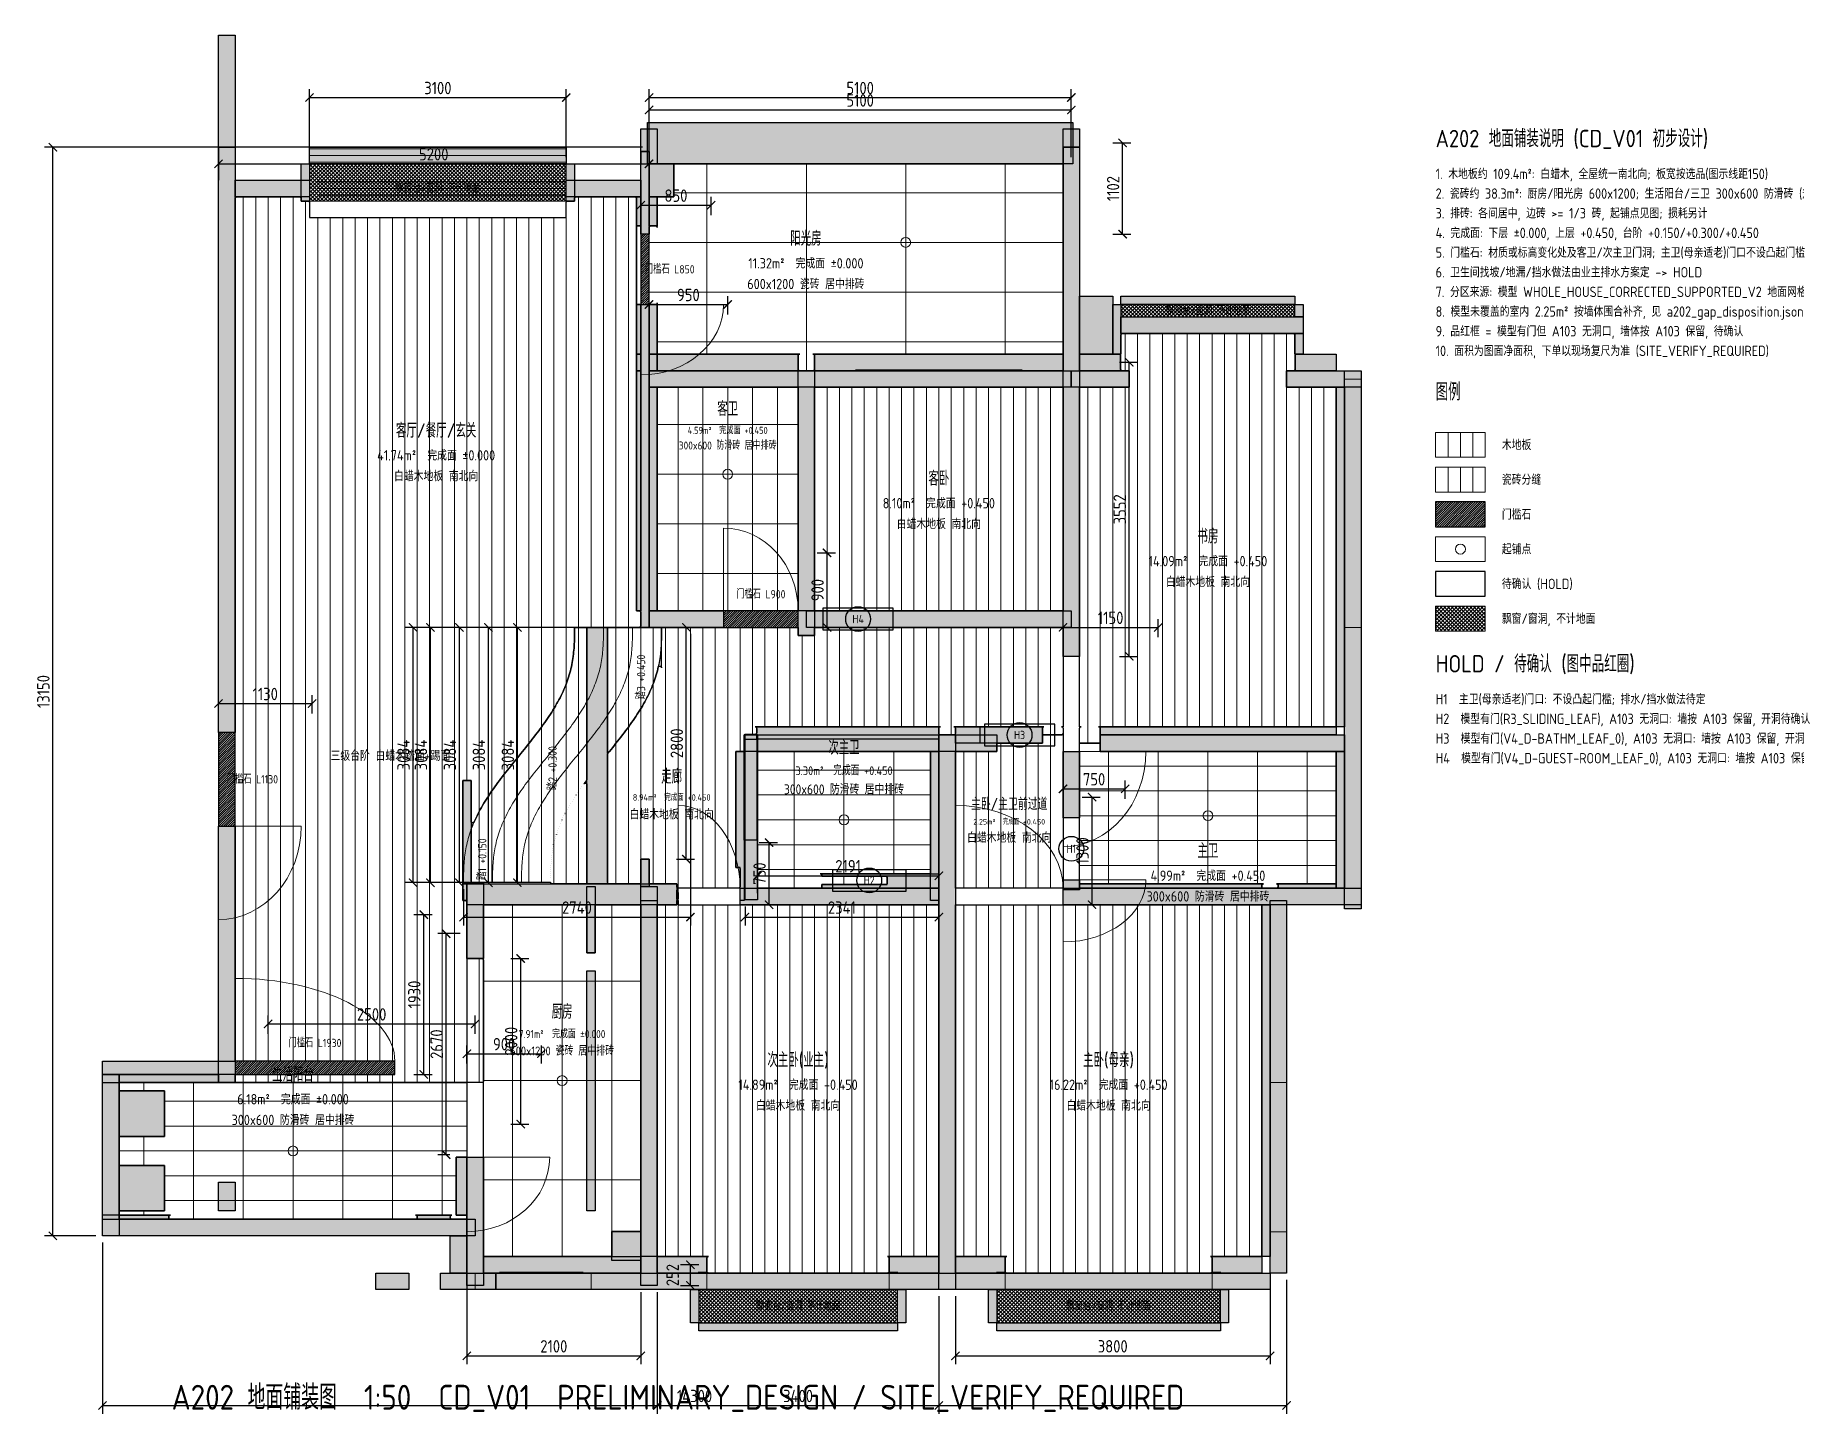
# Model space of a CAD drawing. Header units: millimetres. Extents: x -8644 to 33406, y -9640 to 20060.
# Drawn here: x 487 to 21750, y -1700 to 14953 of the extents above; entities that cross this region are included whole.
import ezdxf
from ezdxf.enums import TextEntityAlignment as Align

# ---------------------------------------------------------------- set-up
doc = ezdxf.new("R2010")
doc.units = ezdxf.units.MM
for name, color, linetype, lineweight in [('A-CONFLICT', 8, 'Continuous', 25), ('A-DESIGN', 8, 'Continuous', 25), ('A-DIMS', 3, 'Continuous', 13), ('A-DOOR', 8, 'Continuous', 18), ('A-FLOR-BAY', 8, 'Continuous', 13), ('A-FLOR-LEVL', 7, 'Continuous', 18), ('A-FLOR-START', 6, 'Continuous', 18), ('A-FLOR-THRS', 1, 'Continuous', 25), ('A-FLOR-TILE', 4, 'Continuous', 13), ('A-FLOR-WOOD', 30, 'Continuous', 13), ('A-FLOR-ZONE', 7, 'Continuous', 30), ('A-NOTE', 7, 'Continuous', 18), ('A-REVIEW', 8, 'Continuous', 25), ('A-STAIR', 8, 'Continuous', 18), ('A-WALL', 8, 'Continuous', 25), ('A-WALL-FILL', 253, 'Continuous', 25), ('A-WINDOW', 8, 'Continuous', 18)]:
    doc.layers.add(name, color=color, linetype=linetype, lineweight=lineweight)
doc.styles.get("Standard").update_dxf_attribs({"font": 'gbenor.shx', "bigfont": 'gbcbig.shx'})
doc.dimstyles.new('CD50', dxfattribs={"dimtxt": 150, "dimasz": 100, "dimexe": 100, "dimexo": 80, "dimgap": 40, "dimtad": 1, "dimdec": 0, "dimtxsty": 'Standard', "dimblk": 'ARCHTICK', "dimcen": 2.5, "dimclrd": 3, "dimclre": 3, "dimclrt": 3, "dimazin": 3, "dimtfac": 1, "dimtmove": 0, "dimatfit": 3})

msp = doc.modelspace()

# ---------------------------------------------------------------- texts
at = {"layer": 'A-FLOR-BAY'}
for p in [(5349.9, 13100.2), (14649.9, 11625.1), (9699.9, -401.9), (13449.9, -401.9)]:
    msp.add_text('飘窗台/窗洞 不计地面', height=100, dxfattribs=at).set_placement(p, align=Align.MIDDLE_CENTER)
at = {"layer": 'A-FLOR-LEVL'}
for s, height, p in [('阳光房', 175, (9794.5, 12497.8)), ('11.32m²  完成面 ±0.000', 125, (9794.5, 12197.8)), ('600x1200 瓷砖 居中排砖', 125, (9794.5, 11947.8)), ('客卫', 175, (8850, 10440.5)), ('客厅/餐厅/玄关', 175, (5329.1, 10178.1)), ('4.59m²  完成面 +0.450', 85.99, (8850, 10179.5)), ('300x600 防滑砖 居中排砖', 96.739, (8850, 9996.7)), ('41.74m²  完成面 ±0.000', 125, (5329.1, 9878.1)), ('白蜡木地板 南北向', 125, (5329.1, 9628.1)), ('客卧', 175, (11400, 9600)), ('8.10m²  完成面 +0.450', 125, (11400, 9300)), ('白蜡木地板 南北向', 125, (11400, 9050)), ('书房', 175, (14650, 8900.1)), ('14.09m²  完成面 +0.450', 125, (14650, 8600.1)), ('白蜡木地板 南北向', 125, (14650, 8350.1)), ('次主卫', 175, (10254.5, 6348.6)), ('走廊', 175, (8173.4, 5998.8)), ('3.30m²  完成面 +0.450', 105.55, (10254.5, 6068)), ('8.94m²  完成面 +0.450', 78.5, (8173.4, 5745.3)), ('300x600 防滑砖 居中排砖', 118.744, (10254.5, 5843.7)), ('主卧/主卫前过道', 148.5, (12250, 5666)), ('白蜡木地板 南北向', 125, (8173.4, 5541.8)), ('白蜡木地板 南北向', 125, (12250, 5260.5)), ('2.25m²  完成面 +0.450', 66, (12250, 5451.5)), ('主卫', 175, (14650, 5100)), ('4.99m²  完成面 +0.450', 125, (14650, 4800)), ('300x600 防滑砖 居中排砖', 125, (14650, 4550)), ('厨房', 175, (6849.9, 3158)), ('7.91m²  完成面 ±0.000', 95.995, (6849.9, 2887)), ('600x1200 瓷砖 居中排砖', 107.994, (6849.9, 2683)), ('次主卧(业主)', 175, (9700, 2575.1)), ('主卧(母亲)', 175, (13450, 2575.1)), ('生活阳台', 175, (3600, 2400)), ('14.89m²  完成面 +0.450', 125, (9700, 2275.1)), ('16.22m²  完成面 +0.450', 125, (13450, 2275.1)), ('6.18m²  完成面 ±0.000', 125, (3600, 2100)), ('300x600 防滑砖 居中排砖', 125, (3600, 1850)), ('白蜡木地板 南北向', 125, (9700, 2025.1)), ('白蜡木地板 南北向', 125, (13450, 2025.1))]:
    msp.add_text(s, height=height, dxfattribs=at).set_placement(p, align=Align.MIDDLE_CENTER)
for s, p in [('踏3 +0.450', (7803.9, 7200)), ('踏2 +0.300', (6734.2, 6100)), ('踏1 +0.150', (5885.2, 5000))]:
    msp.add_text(s, height=100, rotation=90, dxfattribs=at).set_placement(p, align=Align.MIDDLE_CENTER)
msp.add_text('三级台阶 白蜡木踏面+踢面', height=125, dxfattribs=at).set_placement((5500, 6250), align=Align.MIDDLE_RIGHT)
at = {"layer": 'A-FLOR-THRS'}
for s, p in [('门槛石 L850', (7850, 12125)), ('门槛石 L1130', (2800, 5965))]:
    msp.add_text(s, height=100, dxfattribs=at).set_placement(p, align=Align.MIDDLE_LEFT)
for s, p in [('门槛石 L900', (9250, 8200)), ('门槛石 L1930', (3865, 2780))]:
    msp.add_text(s, height=100, dxfattribs=at).set_placement(p, align=Align.MIDDLE_CENTER)
at = {"layer": 'A-NOTE'}
for s, height, p in [('A202 地面铺装说明 (CD_V01 初步设计)', 210, (17400, 13600)), ('1. 木地板约 109.4m²: 白蜡木, 全屋统一南北向; 板宽按选品(图示线距150)', 125, (17400, 13215)), ('2. 瓷砖约 38.3m²: 厨房/阳光房 600x1200; 生活阳台/三卫 300x600 防滑砖 (规格 OWNER_REVIEW)', 125, (17400, 12977.5)), ('3. 排砖: 各间居中, 边砖 >= 1/3 砖, 起铺点见图; 损耗另计', 125, (17400, 12740)), ('4. 完成面: 下层 ±0.000, 上层 +0.450, 台阶 +0.150/+0.300/+0.450', 125, (17400, 12502.5)), ('5. 门槛石: 材质或标高变化处及客卫/次主卫门洞; 主卫(母亲适老)门口不设凸起门槛', 125, (17400, 12265)), ('6. 卫生间找坡/地漏/挡水做法由业主排水方案定 -> HOLD', 125, (17400, 12027.5)), ('7. 分区来源: 模型 WHOLE_HOUSE_CORRECTED_SUPPORTED_V2 地面网格; 墙体: A103 V7 实测底图', 125, (17400, 11790)), ('8. 模型未覆盖的室内 2.25m² 按墙体围合补齐, 见 a202_gap_disposition.json', 125, (17400, 11552.5)), ('9. 品红框 = 模型有门但 A103 无洞口, 墙体按 A103 保留, 待确认', 125, (17400, 11315)), ('10. 面积为图面净面积, 下单以现场复尺为准 (SITE_VERIFY_REQUIRED)', 125, (17400, 11077.5)), ('图例', 210, (17400, 10540)), ('HOLD / 待确认 (图中品红圈)', 210, (17400, 7255)), ('H1  主卫(母亲适老)门口: 不设凸起门槛; 排水/挡水做法待定', 125, (17400, 6870)), ('H2  模型有门(R3_SLIDING_LEAF), A103 无洞口: 墙按 A103 保留, 开洞待确认', 125, (17400, 6632.5)), ('H3  模型有门(V4_D-BATHM_LEAF_0), A103 无洞口: 墙按 A103 保留, 开洞待确认', 125, (17400, 6395)), ('H4  模型有门(V4_D-GUEST-ROOM_LEAF_0), A103 无洞口: 墙按 A103 保留, 开洞待确认', 125, (17400, 6157.5))]:
    msp.add_text(s, height=height, dxfattribs=at).set_placement(p)
for s, p in [('木地板', (18200, 10005)), ('瓷砖分缝', (18200, 9585)), ('门槛石', (18200, 9165)), ('起铺点', (18200, 8745)), ('待确认 (HOLD)', (18200, 8325)), ('飘窗/窗洞, 不计地面', (18200, 7905))]:
    msp.add_text(s, height=125, dxfattribs=at).set_placement(p, align=Align.MIDDLE_LEFT)
msp.add_text('A202 地面铺装图  1:50  CD_V01  PRELIMINARY_DESIGN / SITE_VERIFY_REQUIRED', height=300, dxfattribs=at).set_placement((8250, -1500), align=Align.MIDDLE_CENTER)
at = {"layer": 'A-REVIEW'}
for s, p in [('H4', (10425, 7900)), ('H3', (12375, 6500)), ('H1', (13000, 5125)), ('H2', (10559, 4743))]:
    msp.add_text(s, height=100, dxfattribs=at).set_placement(p, align=Align.MIDDLE_CENTER)

# ---------------------------------------------------------------- blocks, each defined once
blk = doc.blocks.new('SYM-DOOR-LEAF')
at = {"layer": 'A-DOOR'}
blk.add_line((0, 0), (0, 1000), dxfattribs=at)
blk.add_arc((0, 0), 1000, 0, 90, dxfattribs=at)
blk.add_attdef('SRC_ID', (0, -200), '', height=150)
blk = doc.blocks.new('SYM-WIN-SPAN')
at = {"layer": 'A-WINDOW'}
for p, q in [((0, 80), (1000, 80)), ((0, 0), (1000, 0)), ((0, -80), (1000, -80))]:
    blk.add_line(p, q, dxfattribs=at)
blk.add_attdef('SRC_ID', (0, -300), '', height=150)
blk = doc.blocks.new('_ARCHTICK')
at = {"color": 0, "linetype": 'BYBLOCK', "const_width": 0.15}
blk.add_lwpolyline([(-0.5, -0.5), (0.5, 0.5)], dxfattribs=at)

# ---------------------------------------------------------------- dimensions: what is measured, and where the dimension line sits
at = {"layer": 'A-DIMS'}
for base, p1, p2 in [((3800, 14200), (3800, 13400), (6900, 13400)), ((7900, 14200), (7900, 13400), (13000, 13400)), ((7900, 14050), (7900, 13850), (13000, 13850)), ((2700, 13400), (2700, 13200), (7900, 13200)), ((7800, 12900), (7800, 12700), (8650, 12700)), ((7900, 11700.2), (7900, 11500.2), (8849.9, 11500.2)), ((12900, 7800), (12900, 7600), (14050, 7600)), ((5660, 4300), (5660, 4716.1), (8400, 7800)), ((2700, 6880), (2700, 6680), (3830, 6680)), ((12900, 5850), (12900, 5650), (13650, 5650)), ((9209, 4800), (9209, 4507.2), (11400, -200)), ((5700, -1000), (5700, 4700), (7800, -150)), ((9059, 4300), (9059, 4507.2), (11399.9, 4507.2)), ((3300, 3010), (3300, 2810), (5800, 2810)), ((5700, 2650), (5700, 2450), (6600, 2450)), ((1300, -1600), (1300, 450), (15600, 0)), ((11600, -1000), (11600, -200), (15400, 0)), ((8000, -1600), (8000, -150), (11400, -200))]:
    msp.add_linear_dim(base=base, p1=p1, p2=p2, dimstyle='CD50', dxfattribs=at).render()
for base, p1, p2 in [((700, 450), (1300, 450), (7900, 13600)), ((13619.9, 12550), (13419.9, 12550), (13419.9, 13651.8)), ((13700, 7450), (13500, 7450), (13500, 11001.8)), ((10050, 7800), (9850, 7800), (9850, 8700)), ((5050, 4716.1), (5660, 4716.1), (7350, 7800)), ((5260, 4716), (5460, 4716), (5460, 7800)), ((5610, 4716), (5810, 4716), (5810, 7800)), ((5960, 4716), (6160, 4716), (6160, 7800)), ((6310, 4716), (6510, 4716), (6510, 7800)), ((8350, 5000), (8150, 5000), (8150, 7800)), ((13250, 4450), (13050, 4450), (13050, 5750)), ((9350, 4450), (9150, 4450), (9150, 5200)), ((5180, 2400), (4980, 2400), (4980, 4330)), ((5450, 1430), (5572.4, 1430), (5699.9, 4100.2)), ((6350, 1800), (6150, 1800), (6150, 3800)), ((8399.9, -150), (8199.9, -150), (8199.9, 101.5))]:
    msp.add_linear_dim(base=base, p1=p1, p2=p2, angle=90, dimstyle='CD50', dxfattribs=at).render()

# ---------------------------------------------------------------- hatches: boundary and pattern name
at = {"layer": 'A-FLOR-BAY'}
h = msp.add_hatch(dxfattribs=at)
h.set_pattern_fill('ANSI37', color=256, scale=10)
h.paths.add_polyline_path([(6899.9, 13000.2), (6899.9, 13000.2), (6899.9, 13200.2), (6899.9, 13200.2), (6899.9, 13200.2), (6899.9, 13200.3), (6900, 13200.4), (6900, 13200.5), (6900, 13200.6), (6900, 13399), (6900, 13399.1), (6900, 13399.2), (6900, 13399.3), (6899.9, 13399.4), (6899.9, 13399.5), (6899.8, 13399.6), (6899.8, 13399.6), (6899.7, 13399.7), (6899.6, 13399.8), (6899.6, 13399.8), (6899.5, 13399.9), (6899.4, 13399.9), (6899.3, 13400), (6899.2, 13400), (6899.1, 13400), (6899, 13400), (3801, 13400), (3800.9, 13400), (3800.8, 13400), (3800.7, 13400), (3800.6, 13399.9), (3800.5, 13399.9), (3800.4, 13399.8), (3800.4, 13399.8), (3800.3, 13399.7), (3800.2, 13399.6), (3800.2, 13399.6), (3800.1, 13399.5), (3800.1, 13399.4), (3800, 13399.3), (3800, 13399.2), (3800, 13399.1), (3800, 13399), (3800, 12951), (3800, 12950.9), (3800, 12950.8), (3800, 12950.7), (3800.1, 12950.6), (3800.1, 12950.5), (3800.2, 12950.4), (3800.2, 12950.4), (3800.3, 12950.3), (3800.4, 12950.2), (3800.4, 12950.2), (3800.5, 12950.1), (3800.6, 12950.1), (3800.7, 12950), (3800.8, 12950), (3800.9, 12950), (3801, 12950), (6899, 12950), (6899.1, 12950), (6899.2, 12950), (6899.3, 12950), (6899.4, 12950.1), (6899.5, 12950.1), (6899.6, 12950.2), (6899.6, 12950.2), (6899.7, 12950.3), (6899.8, 12950.4), (6899.8, 12950.4), (6899.9, 12950.5), (6899.9, 12950.6), (6900, 12950.7), (6900, 12950.8), (6900, 12950.9), (6900, 12951), (6900, 12999.8), (6900, 12999.9), (6900, 13000), (6899.9, 13000.1), (6899.9, 13000.2)])
h = msp.add_hatch(dxfattribs=at)
h.set_pattern_fill('ANSI37', color=256, scale=10)
h.paths.add_polyline_path([(13599.9, 11551), (13599.9, 11550.9), (13599.9, 11550.8), (13599.9, 11550.7), (13600, 11550.6), (13600, 11550.5), (13600.1, 11550.4), (13600.1, 11550.4), (13600.2, 11550.3), (13600.3, 11550.2), (13600.3, 11550.2), (13600.4, 11550.1), (13600.5, 11550.1), (13600.6, 11550), (13600.7, 11550), (13600.8, 11550), (13600.9, 11550), (15698.9, 11550), (15699, 11550), (15699.1, 11550), (15699.2, 11550), (15699.3, 11550.1), (15699.4, 11550.1), (15699.5, 11550.2), (15699.5, 11550.2), (15699.6, 11550.3), (15699.7, 11550.4), (15699.7, 11550.4), (15699.8, 11550.5), (15699.8, 11550.6), (15699.9, 11550.7), (15699.9, 11550.8), (15699.9, 11550.9), (15699.9, 11551), (15699.9, 11699.2), (15699.9, 11699.3), (15699.9, 11699.4), (15699.9, 11699.5), (15699.8, 11699.6), (15699.8, 11699.7), (15699.7, 11699.8), (15699.7, 11699.8), (15699.6, 11699.9), (15699.5, 11700), (15699.5, 11700), (15699.4, 11700.1), (15699.3, 11700.1), (15699.2, 11700.2), (15699.1, 11700.2), (15699, 11700.2), (15698.9, 11700.2), (13600.9, 11700.2), (13600.8, 11700.2), (13600.7, 11700.2), (13600.6, 11700.2), (13600.5, 11700.1), (13600.4, 11700.1), (13600.3, 11700), (13600.3, 11700), (13600.2, 11699.9), (13600.1, 11699.8), (13600.1, 11699.8), (13600, 11699.7), (13600, 11699.6), (13599.9, 11699.5), (13599.9, 11699.4), (13599.9, 11699.3), (13599.9, 11699.2)])
h = msp.add_hatch(dxfattribs=at)
h.set_pattern_fill('ANSI37', color=256, scale=10)
h.paths.add_polyline_path([(18000, 7755), (18000, 8055), (17400, 8055), (17400, 7755)])
h = msp.add_hatch(dxfattribs=at)
h.set_pattern_fill('ANSI37', color=256, scale=10)
h.paths.add_polyline_path([(8499.9, -205), (8499.9, -205), (8499.9, -598.8), (8499.9, -598.9), (8499.9, -599), (8499.9, -599.1), (8500, -599.2), (8500, -599.3), (8500.1, -599.4), (8500.1, -599.4), (8500.2, -599.5), (8500.3, -599.6), (8500.3, -599.6), (8500.4, -599.7), (8500.5, -599.7), (8500.6, -599.8), (8500.7, -599.8), (8500.8, -599.8), (8500.9, -599.8), (10898.9, -599.8), (10899, -599.8), (10899.1, -599.8), (10899.2, -599.8), (10899.3, -599.7), (10899.4, -599.7), (10899.5, -599.6), (10899.5, -599.6), (10899.6, -599.5), (10899.7, -599.4), (10899.7, -599.4), (10899.8, -599.3), (10899.8, -599.2), (10899.9, -599.1), (10899.9, -599), (10899.9, -598.9), (10899.9, -598.8), (10899.9, -205), (10899.9, -205), (10899.9, -205), (10904, -205), (10904.1, -205), (10904.2, -205), (10904.3, -205), (10904.4, -204.9), (10904.5, -204.9), (10904.6, -204.8), (10904.6, -204.8), (10904.7, -204.7), (10904.8, -204.6), (10904.8, -204.6), (10904.9, -204.5), (10904.9, -204.4), (10905, -204.3), (10905, -204.2), (10905, -204.1), (10905, -204), (10905, -201), (10905, -200.9), (10905, -200.8), (10905, -200.7), (10904.9, -200.6), (10904.9, -200.5), (10904.8, -200.4), (10904.8, -200.4), (10904.7, -200.3), (10904.6, -200.2), (10904.6, -200.2), (10904.5, -200.1), (10904.4, -200.1), (10904.3, -200), (10904.2, -200), (10904.1, -200), (10904, -200), (8496, -200), (8495.9, -200), (8495.8, -200), (8495.7, -200), (8495.6, -200.1), (8495.5, -200.1), (8495.4, -200.2), (8495.4, -200.2), (8495.3, -200.3), (8495.2, -200.4), (8495.2, -200.4), (8495.1, -200.5), (8495.1, -200.6), (8495, -200.7), (8495, -200.8), (8495, -200.9), (8495, -201), (8495, -204), (8495, -204.1), (8495, -204.2), (8495, -204.3), (8495.1, -204.4), (8495.1, -204.5), (8495.2, -204.6), (8495.2, -204.6), (8495.3, -204.7), (8495.4, -204.8), (8495.4, -204.8), (8495.5, -204.9), (8495.6, -204.9), (8495.7, -205), (8495.8, -205), (8495.9, -205), (8496, -205), (8499.9, -205)])
h = msp.add_hatch(dxfattribs=at)
h.set_pattern_fill('ANSI37', color=256, scale=10)
h.paths.add_polyline_path([(12099.9, -205), (12099.9, -205), (12099.9, -598.8), (12099.9, -598.9), (12099.9, -599), (12099.9, -599.1), (12100, -599.2), (12100, -599.3), (12100.1, -599.4), (12100.1, -599.4), (12100.2, -599.5), (12100.3, -599.6), (12100.3, -599.6), (12100.4, -599.7), (12100.5, -599.7), (12100.6, -599.8), (12100.7, -599.8), (12100.8, -599.8), (12100.9, -599.8), (14798.9, -599.8), (14799, -599.8), (14799.1, -599.8), (14799.2, -599.8), (14799.3, -599.7), (14799.4, -599.7), (14799.5, -599.6), (14799.5, -599.6), (14799.6, -599.5), (14799.7, -599.4), (14799.7, -599.4), (14799.8, -599.3), (14799.8, -599.2), (14799.9, -599.1), (14799.9, -599), (14799.9, -598.9), (14799.9, -598.8), (14799.9, -205), (14799.9, -205), (14799.9, -205), (14804, -205), (14804.1, -205), (14804.2, -205), (14804.3, -205), (14804.4, -204.9), (14804.5, -204.9), (14804.6, -204.8), (14804.6, -204.8), (14804.7, -204.7), (14804.8, -204.6), (14804.8, -204.6), (14804.9, -204.5), (14804.9, -204.4), (14805, -204.3), (14805, -204.2), (14805, -204.1), (14805, -204), (14805, -201), (14805, -200.9), (14805, -200.8), (14805, -200.7), (14804.9, -200.6), (14804.9, -200.5), (14804.8, -200.4), (14804.8, -200.4), (14804.7, -200.3), (14804.6, -200.2), (14804.6, -200.2), (14804.5, -200.1), (14804.4, -200.1), (14804.3, -200), (14804.2, -200), (14804.1, -200), (14804, -200), (12096, -200), (12095.9, -200), (12095.8, -200), (12095.7, -200), (12095.6, -200.1), (12095.5, -200.1), (12095.4, -200.2), (12095.4, -200.2), (12095.3, -200.3), (12095.2, -200.4), (12095.2, -200.4), (12095.1, -200.5), (12095.1, -200.6), (12095, -200.7), (12095, -200.8), (12095, -200.9), (12095, -201), (12095, -204), (12095, -204.1), (12095, -204.2), (12095, -204.3), (12095.1, -204.4), (12095.1, -204.5), (12095.2, -204.6), (12095.2, -204.6), (12095.3, -204.7), (12095.4, -204.8), (12095.4, -204.8), (12095.5, -204.9), (12095.6, -204.9), (12095.7, -205), (12095.8, -205), (12095.9, -205), (12096, -205), (12099.9, -205)])
at = {"layer": 'A-FLOR-THRS'}
h = msp.add_hatch(dxfattribs=at)
h.set_pattern_fill('ANSI31', color=256, scale=6)
h.paths.add_polyline_path([(7900, 11700), (7900, 12550), (7800, 12550), (7800, 11700)])
h = msp.add_hatch(dxfattribs=at)
h.set_pattern_fill('ANSI31', color=256, scale=6)
h.paths.add_polyline_path([(18000, 9015), (18000, 9315), (17400, 9315), (17400, 9015)])
h = msp.add_hatch(dxfattribs=at)
h.set_pattern_fill('ANSI31', color=256, scale=6)
h.paths.add_polyline_path([(9700, 7800), (9700, 8000), (8800, 8000), (8800, 7800)])
h = msp.add_hatch(dxfattribs=at)
h.set_pattern_fill('ANSI31', color=256, scale=6)
h.paths.add_polyline_path([(2900, 5400), (2900, 6530), (2700, 6530), (2700, 5400)])
h = msp.add_hatch(dxfattribs=at)
h.set_pattern_fill('ANSI31', color=256, scale=6)
h.paths.add_polyline_path([(4830, 2400), (4830, 2560), (2900, 2560), (2900, 2400)])
at = {"layer": 'A-WALL-FILL'}
h = msp.add_hatch(color=256, dxfattribs=at)
h.dxf.hatch_style = 1
h.paths.add_polyline_path([(2700, 6531), (2700, 6649), (2700, 10941), (2700, 13200.2), (2699.9, 13200.2), (2699.9, 13920.2), (2699.9, 14953.2), (2782, 14953.2), (2899.9, 14953.2), (2899.9, 14233.2), (2899.9, 13600), (2900, 13600), (2900, 13200.2), (3269.5, 13200.2), (3700, 13200.2), (3700, 13400), (3800, 13400), (3800, 12950), (3700, 12950), (3700, 13000.2), (3430.3, 13000.2), (2900, 13000.2), (2900, 10941), (2900, 6649), (2900, 6531), (2900, 6530), (2700, 6530)])
h = msp.add_hatch(color=256, dxfattribs=at)
h.dxf.hatch_style = 1
h.paths.add_polyline_path([(6900, 13400), (7000, 13400), (7000, 13200.2), (7269.5, 13200.2), (7799.9, 13200.2), (7799.9, 13118.1), (7799.9, 13002), (7800, 13002), (7800, 13400.2), (7799.9, 13400.2), (7799.9, 13820.2), (7879.9, 13820.2), (7879.9, 13900.2), (13019.9, 13900.2), (13019.9, 13820.2), (13099.9, 13820.2), (13099.9, 13600), (13100, 13600), (13100, 11801), (13100, 11800.2), (13264.2, 11800.2), (13499.9, 11800.2), (13499.9, 11700.2), (13541, 11700.2), (13599.9, 11700.2), (13599.9, 11346.6), (13599.9, 11183.3), (13599.9, 11105), (13599.3, 11105), (13595, 11105), (13595, 11104.4), (13595, 11100.2), (13595, 10977.1), (13595, 10900.2), (13347.4, 10900.2), (13100, 10900.2), (13100, 10900), (13700, 10900), (13700, 10700), (13100, 10700), (13100, 7451), (13100, 7450), (12900, 7450), (12900, 7451), (12900, 7800), (10901, 7800), (9949, 7800), (9900, 7800), (9900, 7700), (9700, 7700), (9700, 8000.2), (9700, 8250), (9699.9, 8250), (9699.9, 9243.1), (9699.9, 10700), (8000.1, 10700), (8000.1, 8000.1), (8000, 8000), (8799, 8000), (8800, 8000), (8800, 7800), (8799, 7800), (7900, 7800), (7800, 7800), (7800, 7999.9), (7790, 7999.9), (7749.9, 7999.9), (7749.9, 10898), (7749.9, 11100.1), (7749.9, 11700), (7800, 11700), (7900, 11700), (8000.1, 11700), (8000.1, 11100.2), (8601.4, 11100.2), (9699.9, 11100.2), (9699.9, 11029.4), (9699.9, 10900.2), (9785.6, 10900.2), (9899.9, 10900.2), (9899.9, 10900), (9900, 10900), (12900, 10900), (12900, 10999), (12900, 11100.2), (12899.9, 11100.2), (12899.9, 13400.2), (8199.9, 13400.2), (8199.9, 13235.9), (8199.9, 13000.2), (8035.6, 13000.2), (7999.8, 13000.2), (8000.1, 12999.9), (8000.1, 12649.9), (7900, 12649.9), (7900, 12551), (7900, 12550), (7800, 12550), (7800, 12551), (7800, 12649.9), (7790, 12649.9), (7749.9, 12649.9), (7749.9, 12999.9), (7790, 12999.9), (7790, 13000.2), (7430.3, 13000.2), (7000, 13000.2), (7000, 12950), (6900, 12950), (6900, 13000.2), (6899.9, 13000.2), (6899.9, 13082.3), (6899.9, 13200.2), (6900, 13200.2)])
h.paths.add_polyline_path([(9699.9, 10900.2), (9098.4, 10900.2), (8000.1, 10900.2), (8000.1, 10900), (9699.9, 10900)])
h.paths.add_polyline_path([(9900, 8000), (9949, 8000), (10901, 8000), (12900, 8000), (12900, 10700), (9900, 10700)])
h = msp.add_hatch(color=256, dxfattribs=at)
h.dxf.hatch_style = 1
h.paths.add_polyline_path([(3800, 13400), (3800, 13600), (6900, 13600), (6900, 13400)])
h = msp.add_hatch(color=256, dxfattribs=at)
h.dxf.hatch_style = 1
h.paths.add_polyline_path([(13599.9, 11700.2), (13599.9, 11741.3), (13599.9, 11800.2), (14462.4, 11800.2), (15699.9, 11800.2), (15699.9, 11759.1), (15699.9, 11700.2), (14837.4, 11700.2)])
h = msp.add_hatch(color=256, dxfattribs=at)
h.dxf.hatch_style = 1
h.paths.add_polyline_path([(15699.9, 11700.2), (15735.3, 11700.2), (15799.9, 11700.2), (15799.9, 11550), (15800, 11550), (15800, 11350), (15799.9, 11350), (15799.9, 11100.2), (15952.4, 11100.2), (16199.9, 11100.2), (16199.9, 11014.5), (16199.9, 10900.2), (15862.9, 10900.2), (15705, 10900.2), (15705, 11023.3), (15705, 11100.2), (15705, 11100.8), (15705, 11105), (15704.3, 11105), (15699.9, 11105), (15699.9, 11168.3), (15699.9, 11312.5), (15699.9, 11350), (15601, 11350), (13699, 11350), (13600, 11350), (13600, 11550), (13699, 11550), (15601, 11550), (15699.9, 11550)])
h = msp.add_hatch(color=256, dxfattribs=at)
h.dxf.hatch_style = 1
h.paths.add_polyline_path([(12899.9, 11100.2), (12899.9, 11029.4), (12899.9, 10900.2), (12700.2, 10900.2), (12405, 10900.2), (12405, 10901.6), (12405, 10905), (10981.2, 10905), (10395, 10905), (10395, 10901.6), (10395, 10900.2), (10271.2, 10900.2), (9899.9, 10900.2), (9899.9, 10971), (9899.9, 11100.2), (10961.4, 11100.2)])
h = msp.add_hatch(color=256, dxfattribs=at)
h.dxf.hatch_style = 1
h.paths.add_polyline_path([(15400, 0), (15400, 200.2), (15299.9, 200.2), (15299.9, 1721.7), (15299.9, 4450), (12901, 4450), (12900, 4450), (12900, 4630), (12900, 4650), (12900, 4749), (12900, 4750), (13100, 4750), (13100, 4749), (13100, 4700.2), (14042.8, 4700.2), (15299.9, 4700.2), (15299.9, 4650), (15499.9, 4650), (15499.9, 4700.2), (15747.6, 4700.2), (16199.9, 4700.2), (16199.9, 5172.5), (16199.9, 6300), (13350, 6300), (13350, 6500), (13350, 6600.2), (14428.5, 6600.2), (16199.9, 6600.2), (16199.9, 8121.7), (16199.9, 10700), (15600, 10700), (15600, 10900), (16300, 10900), (16500, 10900), (16500, 10801), (16500, 10700), (16500, 7799), (16500, 6401), (16500, 4650), (16500, 4499), (16500, 4450), (16500, 4400), (16300, 4400), (16300, 4450), (15600, 4450), (15600, 2301), (15600, 499), (15600, 0)])
h.paths.add_polyline_path([(16199.9, 6600.2), (16199.9, 6514.5), (16199.9, 6500), (16300, 6500), (16300, 6600.2)])
h = msp.add_hatch(color=256, dxfattribs=at)
h.dxf.hatch_style = 1
h.paths.add_polyline_path([(5499.9, 450), (2801, 450), (1500, 450), (1399, 450), (1300, 450), (1300, 650), (1300, 700.2), (1299.9, 700.2), (1299.9, 704.8), (1299.9, 705), (1299.9, 2300.2), (1300, 2300.2), (1300, 2400), (1300, 2560), (2700, 2560), (2700, 5399), (2700, 5400), (2900, 5400), (2900, 5399), (2900, 2810), (2900, 2560), (2900, 2400), (2900, 2300), (2700, 2300), (2700, 2400), (2699.9, 2400), (2699.9, 2300.2), (2124.9, 2300.2), (1500, 2300.2), (1500, 2200), (2050, 2200), (2050, 1650), (1500, 1650), (1500, 1300), (2050, 1300), (2050, 750), (1500, 750), (1500, 700.1), (1500.1, 700.1), (1772.8, 700.1), (2100.1, 700.1), (2100.1, 650), (2801, 650), (5099.9, 650), (5099.9, 700.1), (5281.8, 700.1), (5500.1, 700.1), (5500.1, 650), (5700, 650), (5700, 700.2), (5572.4, 700.2), (5572.4, 1130.3), (5572.4, 1400), (5700, 1400), (5900, 1400), (5900, 1399), (5900, 200.2), (6680.3, 200.2), (7449.9, 200.2), (7449.9, 293.9), (7449.9, 500.2), (7593.6, 500.2), (7799.9, 500.2), (7799.9, 1721.7), (7799.9, 4450), (7250, 4450), (7250, 3870), (7150, 3870), (7150, 4450), (5900, 4450), (5900, 3800), (5700, 3800), (5700, 4450), (5700, 4499.9), (5699.9, 4499.9), (5650, 4499.9), (5649.9, 4499.9), (5649.9, 4529.9), (5649.9, 4715.1), (5650, 4715.1), (5650, 5950), (5750, 5950), (5750, 4715.1), (5900.1, 4715.1), (5900.1, 4700.1), (5900.1, 4700), (7150, 4700), (7150, 7800), (7400, 7800), (7400, 4700), (7800, 4700), (7800, 5000), (7900, 5000), (7900, 4700), (8236, 4700), (8236, 4624.4), (8249.2, 4597.7), (8250, 4596.1), (8250, 4519.2), (8236, 4518.6), (8236, 4450), (8000, 4450), (8000, 200.2), (8212.2, 200.2), (8599.9, 200.2), (8599.9, 71), (8599.9, 25.8), (8599.9, 5), (8508.4, 5), (8495, 5), (8495, 4.4), (8495, 0.2), (8442.3, 0.2), (8387.6, 0.2), (8000, 0.2), (8000, 0), (8599, 0), (10801, 0), (11400, 0), (11400, 4450), (9001, 4450), (9000, 4450), (9000, 4500), (9000, 4650), (9000, 4900), (8950, 4900), (8950, 6300), (9049.9, 6300), (9049.9, 6450.2), (9050, 6450.2), (9050, 6500), (9059, 6500), (9059, 6507.2), (9123.3, 6507.2), (9199.9, 6507.2), (9199.9, 6514.5), (9199.9, 6600.2), (10142.8, 6600.2), (11399.9, 6600.2), (11399.9, 6535.9), (11399.9, 6500), (11400, 6500), (11599.9, 6500), (11599.9, 6600.2), (11749.9, 6600.2), (11949.9, 6600.2), (11949.9, 6600.1), (12650, 6600.1), (12650, 6399.9), (12100, 6399.9), (12100, 6300), (11600, 6300), (11600, 4900), (11600, 4200), (11600, 200.2), (11812.2, 200.2), (12199.9, 200.2), (12199.9, 71), (12199.9, 25.8), (12199.9, 5), (12108.4, 5), (12095, 5), (12095, 4.4), (12095, 0.2), (12042.3, 0.2), (11987.6, 0.2), (11600, 0.2), (11600, 0), (12199, 0), (14701, 0), (15400, 0), (15400, -200), (14899.9, -200), (14899.9, -212.1), (14899.9, -599.8), (14864.5, -599.8), (14799.9, -599.8), (14799.9, -247), (14799.9, -205), (14800.6, -205), (14805, -205), (14805, -200), (14701, -200), (12199, -200), (12095, -200), (12095, -205), (12095.6, -205), (12099.9, -205), (12099.9, -440.5), (12099.9, -599.8), (12064.5, -599.8), (11999.9, -599.8), (11999.9, -387.5), (11999.9, -200), (11600, -200), (11400, -200), (10999.9, -200), (10999.9, -212.1), (10999.9, -599.8), (10964.5, -599.8), (10899.9, -599.8), (10899.9, -247), (10899.9, -205), (10900.6, -205), (10905, -205), (10905, -200), (10801, -200), (8599, -200), (8495, -200), (8495, -205), (8495.6, -205), (8499.9, -205), (8499.9, -440.5), (8499.9, -599.8), (8464.5, -599.8), (8399.9, -599.8), (8399.9, -387.5), (8399.9, -200), (7201, -200), (6050, -200), (5380, -200), (5380, 0), (5700, 0), (5700, 0.2), (5499.9, 0.2)])
h.paths.add_polyline_path([(9209, 4810.2), (9209, 4793), (9209, 4750.2), (9209, 4693), (9209, 4650), (9988.1, 4650), (9988.1, 4693), (10326.6, 4693), (10777.9, 4693), (10777.9, 4735.9), (10777.9, 4793), (10439.4, 4793), (9988.1, 4793), (9988.1, 4805.9), (9988.1, 4823.1), (10326.6, 4823.1), (10777.9, 4823.1), (10791.6, 4823.1), (10809.9, 4823.1), (11062.8, 4823.1), (11300, 4823.1), (11300, 6300), (11241, 6300), (10499, 6300), (9209, 6300), (9209, 5785.4), (9209, 4823.1)])
h.paths.add_polyline_path([(9059, 4650), (9059, 5230.2), (9050, 5230.2), (9050, 4650)])
h.paths.add_polyline_path([(7800, 200.2), (7799.9, 200.2), (7799.9, 150.2), (7799.9, 118.1), (7799.9, 0.2), (7312, 0.2), (7105, 0.2), (7105, 1.9), (7105, 5), (6457.6, 5), (6095, 5), (6095, 3.3), (6095, 0.2), (5993.4, 0.2), (5900, 0.2), (5900, 0), (6050, 0), (7201, 0), (7800, 0)])
h = msp.add_hatch(color=256, dxfattribs=at)
h.dxf.hatch_style = 1
h.paths.add_polyline_path([(13100, 6299), (13100, 5501), (13100, 5500), (12900, 5500), (12900, 5501), (12900, 6299), (12900, 6300), (13100, 6300)])
h = msp.add_hatch(color=256, dxfattribs=at)
h.dxf.hatch_style = 1
h.paths.add_polyline_path([(7150, 3650), (7250, 3650), (7250, 750), (7150, 750)])
h = msp.add_hatch(color=256, dxfattribs=at)
h.dxf.hatch_style = 1
h.paths.add_polyline_path([(2900, 1100), (2900, 750), (2700, 750), (2700, 1100)])
h = msp.add_hatch(color=256, dxfattribs=at)
h.dxf.hatch_style = 1
h.paths.add_polyline_path([(5000, 0), (5000, -200), (4600, -200), (4600, 0)])
h = msp.add_hatch(color=256, dxfattribs=at)
h.dxf.hatch_style = 1
h.paths.add_polyline_path([(10957.6, 0.2), (10905, 0.2), (10905, 0.8), (10905, 5), (10891.5, 5), (10799.9, 5), (10799.9, 25.8), (10799.9, 71), (10799.9, 200.2), (11012.2, 200.2), (11399.9, 200.2), (11399.9, 129.4), (11399.9, 0.2), (11012.2, 0.2)])
h = msp.add_hatch(color=256, dxfattribs=at)
h.dxf.hatch_style = 1
h.paths.add_polyline_path([(15299.9, 200.2), (15299.9, 129.4), (15299.9, 0.2), (14912.2, 0.2), (14857.6, 0.2), (14805, 0.2), (14805, 0.8), (14805, 5), (14791.5, 5), (14699.9, 5), (14699.9, 25.8), (14699.9, 71), (14699.9, 200.2), (14912.2, 200.2)])
h = msp.add_hatch(color=256, dxfattribs=at)
h.dxf.hatch_style = 1
h.paths.add_polyline_path([(8499.9, -599.8), (9349.1, -599.8), (10899.9, -599.8), (10899.9, -635.2), (10899.9, -699.8), (10050.7, -699.8), (8499.9, -699.8), (8499.9, -664.4)])
h = msp.add_hatch(color=256, dxfattribs=at)
h.dxf.hatch_style = 1
h.paths.add_polyline_path([(12099.9, -599.8), (13055.3, -599.8), (14799.9, -599.8), (14799.9, -635.2), (14799.9, -699.8), (13844.5, -699.8), (12099.9, -699.8), (12099.9, -664.4)])

# ---------------------------------------------------------------- linework, layer by layer
at = {"layer": 'A-CONFLICT'}
for points in [[(9699.9, 9243.1), (9699.9, 10900.2), (9785.6, 10900.2), (9899.9, 10900.2), (9899.9, 9657.3), (9899.9, 8000.2), (9814.2, 8000.2), (9700, 8000.2), (9700, 8250), (9699.9, 8250)], [(7799.9, 200.2), (7799.9, 1721.7), (7799.9, 4500.2), (7870.7, 4500.2), (7999.9, 4500.2), (7999.9, 2978.7), (7999.9, 200.2), (7929.1, 200.2)], [(1499.9, 700.2), (1299.9, 700.2), (1299.9, 704.8), (1299.9, 705), (1299.9, 2300.2), (1499.9, 2300.2), (1499.9, 705)]]:
    msp.add_lwpolyline(points, close=True, dxfattribs=at)
at = {"layer": 'A-DESIGN'}
for points in [[(2699.9, 13920.2), (2699.9, 14953.2), (2782, 14953.2), (2899.9, 14953.2), (2899.9, 14233.2), (2899.9, 13600), (2700, 13600), (2700, 13200.2), (2699.9, 13200.2), (2699.9, 13920.2)], [(13019.9, 13400.2), (7879.9, 13400.2), (7879.9, 13900.2), (13019.9, 13900.2)], [(7900, 13400.2), (7900, 13550), (7800, 13550), (7800, 13400.2), (7799.9, 13400.2), (7799.9, 13820.2), (7999.9, 13820.2), (7999.9, 13400.2), (7900, 13400.2)], [(12899.9, 11100.2), (12899.9, 13820.2), (13099.9, 13820.2), (13099.9, 13600), (12900, 13600), (12900, 11801), (12900, 11100.2), (12899.9, 11100.2)], [(7790, 13002), (7790.1, 13002), (7800, 13002), (7800, 12649.9), (7790, 12649.9), (7749.9, 12649.9), (7749.9, 12999.9), (7790, 12999.9), (7790, 13002)], [(7997.3, 13002), (7998, 13002), (8000.1, 12999.9), (8000.1, 12649.9), (7900, 12649.9), (7900, 13002), (7997.3, 13002)], [(13099.9, 11100.2), (13099.9, 11387.7), (13099.9, 11800.2), (13264.2, 11800.2), (13499.9, 11800.2), (13499.9, 11512.7), (13499.9, 11100.2), (13335.6, 11100.2)], [(13499.9, 11100.2), (13499.9, 11346.6), (13499.9, 11700.2), (13541, 11700.2), (13599.9, 11700.2), (13599.9, 11346.6), (13599.9, 11183.3), (13599.9, 11105), (13599.3, 11105), (13595, 11105), (13595, 11104.4), (13595, 11100.2), (13539, 11100.2)], [(13599.9, 11700.2), (13599.9, 11741.3), (13599.9, 11800.2), (14462.4, 11800.2), (15699.9, 11800.2), (15699.9, 11759.1), (15699.9, 11700.2), (14837.4, 11700.2)], [(15699.9, 11700.2), (15735.3, 11700.2), (15799.9, 11700.2), (15799.9, 11550), (15699.9, 11550), (15699.9, 11700.2)], [(15699.9, 11350), (15799.9, 11350), (15799.9, 11100.2), (15735.3, 11100.2), (15715.1, 11100.2), (15705, 11100.2), (15705, 11100.8), (15705, 11105), (15704.3, 11105), (15699.9, 11105), (15699.9, 11168.3), (15699.9, 11312.5), (15699.9, 11350)], [(9899.9, 10900.2), (9899.9, 10971), (9899.9, 11100.2), (10961.4, 11100.2), (12899.9, 11100.2), (12899.9, 11029.4), (12899.9, 10900.2), (12700.2, 10900.2), (12405, 10900.2), (12405, 10901.6), (12405, 10905), (10981.2, 10905), (10395, 10905), (10395, 10901.6), (10395, 10900.2), (10271.2, 10900.2)], [(7753, 10898), (7790, 10898), (7800, 10898), (7800, 7999.9), (7790, 7999.9), (7749.9, 7999.9), (7749.9, 10898), (7753, 10898)], [(8000.1, 8000.1), (8000, 8000), (7900, 8000), (7900, 10700), (8000.1, 10700), (8000.1, 8000.1)], [(16199.9, 8121.7), (16199.9, 10700), (16300, 10700), (16300, 7799), (16300, 6600.2), (16199.9, 6600.2), (16199.9, 8121.7)], [(9199.9, 6450.2), (9199.9, 6514.5), (9199.9, 6600.2), (10142.8, 6600.2), (11399.9, 6600.2), (11399.9, 6535.9), (11399.9, 6450.2), (10457, 6450.2)], [(11599.9, 6400.2), (11599.9, 6485.9), (11599.9, 6600.2), (11749.9, 6600.2), (11949.9, 6600.2), (11949.9, 6514.5), (11949.9, 6400.2), (11799.9, 6400.2)], [(11900, 6399.9), (11900, 6600.1), (12650, 6600.1), (12650, 6399.9)], [(16199.9, 6600.2), (16199.9, 6514.5), (16199.9, 6500), (13350, 6500), (13350, 6600.2), (14428.5, 6600.2), (16199.9, 6600.2)], [(9199.9, 5230.2), (9114.2, 5230.2), (9049.9, 5230.2), (9049.9, 5927.3), (9049.9, 6450.2), (9135.6, 6450.2), (9199.9, 6450.2), (9199.9, 5753.1)], [(9209, 4507.2), (9144.7, 4507.2), (9059, 4507.2), (9059, 5364.4), (9059, 6507.2), (9123.3, 6507.2), (9209, 6507.2), (9209, 5785.4), (9209, 4823.1), (9209, 4810.2), (9209, 4793), (9209, 4750.2), (9209, 4693), (9209, 4620.6), (9209, 4524), (9209, 4516.8)], [(16199.9, 5172.5), (16199.9, 6300), (16300, 6300), (16300, 4650), (16199.9, 4650), (16199.9, 5172.5)], [(5650, 4715.1), (5650, 4700), (5700, 4700), (5700, 4499.9), (5699.9, 4499.9), (5650, 4499.9), (5649.9, 4499.9), (5649.9, 4529.9), (5649.9, 4715.1), (5650, 4715.1)], [(5900.1, 4715.1), (5900.1, 4700.1), (5900.1, 4700), (5900, 4700), (5750, 4700), (5750, 4715.1), (5900.1, 4715.1)], [(9988.1, 4805.9), (9988.1, 4823.1), (10326.6, 4823.1), (10777.9, 4823.1), (10791.6, 4823.1), (10809.9, 4823.1), (11062.8, 4823.1), (11399.9, 4823.1), (11399.9, 4694.9), (11399.9, 4650), (9988.1, 4650), (9988.1, 4693), (10326.6, 4693), (10777.9, 4693), (10777.9, 4735.9), (10777.9, 4793), (10439.4, 4793), (9988.1, 4793), (9988.1, 4805.9)], [(14042.8, 4700.2), (15299.9, 4700.2), (15299.9, 4650), (13100, 4650), (13100, 4700.2), (14042.8, 4700.2)], [(15499.9, 4700.2), (15747.6, 4700.2), (16199.9, 4700.2), (16199.9, 4650), (15499.9, 4650), (15499.9, 4700.2)], [(8249.2, 4597.7), (8250, 4596.1), (8250, 4519.2), (8236, 4518.6), (8236, 4624.4), (8249.2, 4597.7)], [(5572.4, 700.2), (5572.4, 1130.3), (5572.4, 1400), (5700, 1400), (5700, 1399), (5700, 700.2), (5572.4, 700.2)], [(2100.1, 650), (1500, 650), (1500, 700.1), (1500.1, 700.1), (1772.8, 700.1), (2100.1, 700.1), (2100.1, 650)], [(5500.1, 650), (5099.9, 650), (5099.9, 700.1), (5281.8, 700.1), (5500.1, 700.1), (5500.1, 650)], [(7449.9, 150.2), (7449.9, 293.9), (7449.9, 500.2), (7593.6, 500.2), (7799.9, 500.2), (7799.9, 356.4), (7799.9, 150.2), (7656.1, 150.2)], [(8399.9, -387.5), (8399.9, -200), (8495, -200), (8495, -205), (8495.6, -205), (8499.9, -205), (8499.9, -440.5), (8499.9, -599.8), (8464.5, -599.8), (8399.9, -599.8), (8399.9, -387.5)], [(10899.9, -205), (10900.6, -205), (10905, -205), (10905, -200), (10999.9, -200), (10999.9, -212.1), (10999.9, -599.8), (10964.5, -599.8), (10899.9, -599.8), (10899.9, -247), (10899.9, -205)], [(11999.9, -387.5), (11999.9, -200), (12095, -200), (12095, -205), (12095.6, -205), (12099.9, -205), (12099.9, -440.5), (12099.9, -599.8), (12064.5, -599.8), (11999.9, -599.8), (11999.9, -387.5)], [(14799.9, -205), (14800.6, -205), (14805, -205), (14805, -200), (14899.9, -200), (14899.9, -212.1), (14899.9, -599.8), (14864.5, -599.8), (14799.9, -599.8), (14799.9, -247), (14799.9, -205)], [(8499.9, -699.8), (8499.9, -664.4), (8499.9, -599.8), (9349.1, -599.8), (10899.9, -599.8), (10899.9, -635.2), (10899.9, -699.8), (10050.7, -699.8)], [(12099.9, -699.8), (12099.9, -664.4), (12099.9, -599.8), (13055.3, -599.8), (14799.9, -599.8), (14799.9, -635.2), (14799.9, -699.8), (13844.5, -699.8)]]:
    msp.add_lwpolyline(points, close=True, dxfattribs=at)
at = {"layer": 'A-DOOR'}
for points in [[(7800, 11700), (7900, 11700), (7900, 12550), (7800, 12550)], [(8800, 7800), (9700, 7800), (9700, 8000), (8800, 8000)], [(12900, 6300), (13100, 6300), (13100, 7450), (12900, 7450)], [(2700, 5400), (2900, 5400), (2900, 6530), (2700, 6530)], [(12900, 4750), (13100, 4750), (13100, 5500), (12900, 5500)], [(8250, 4450), (9000, 4450), (9000, 4650), (8250, 4650)], [(11600, 4450), (12900, 4450), (12900, 4650), (11600, 4650)], [(2900, 2400), (4830, 2400), (4830, 2560), (2900, 2560)], [(5700, 1400), (5900, 1400), (5900, 2300), (5700, 2300)]]:
    msp.add_lwpolyline(points, close=True, dxfattribs=at)
at = {"layer": 'A-FLOR-BAY'}
msp.add_lwpolyline([(18000, 7755), (18000, 8055), (17400, 8055), (17400, 7755)], close=True, dxfattribs=at)
at = {"layer": 'A-FLOR-START'}
for p, q in [((11000, 12330.1), (11000, 12570.1)), ((10880, 12450.1), (11120, 12450.1)), ((8730, 9650), (8970, 9650)), ((8850, 9530), (8850, 9770)), ((10254.5, 5355), (10254.5, 5595)), ((14650, 5405), (14650, 5645)), ((10134.5, 5475), (10374.5, 5475)), ((14530, 5525), (14770, 5525)), ((6849.9, 2205.1), (6849.9, 2445.1)), ((6729.9, 2325.1), (6969.9, 2325.1)), ((3600, 1355), (3600, 1595)), ((3480, 1475), (3720, 1475))]:
    msp.add_line(p, q, dxfattribs=at)
msp.add_lwpolyline([(18000, 8595), (18000, 8895), (17400, 8895), (17400, 8595)], close=True, dxfattribs=at)
for centre in [(11000, 12450.1), (8850, 9650), (17700, 8745), (10254.5, 5475), (14650, 5525), (6849.9, 2325.1), (3600, 1475)]:
    msp.add_circle(centre, 60, dxfattribs=at)
at = {"layer": 'A-FLOR-THRS'}
for points in [[(7900, 11700), (7900, 12550), (7800, 12550), (7800, 11700)], [(18000, 9015), (18000, 9315), (17400, 9315), (17400, 9015)], [(9700, 7800), (9700, 8000), (8800, 8000), (8800, 7800)], [(2900, 5400), (2900, 6530), (2700, 6530), (2700, 5400)], [(4830, 2400), (4830, 2560), (2900, 2560), (2900, 2400)]]:
    msp.add_lwpolyline(points, close=True, dxfattribs=at)
at = {"layer": 'A-FLOR-TILE'}
for p, q in [((8600, 11100.2), (8600, 13400)), ((9800, 10900.2), (9800, 13400)), ((11000, 11100.2), (11000, 13400)), ((12200, 11100.2), (12200, 13400)), ((8199.9, 13050.1), (12899.9, 13050.1)), ((7900, 12450.1), (12899.9, 12450.1)), ((7900, 11850.1), (12899.9, 11850.1)), ((8000.1, 11250.1), (12899.9, 11250.1)), ((8250, 8000), (8250, 10700)), ((8550, 8000), (8550, 10700)), ((8850, 8000), (8850, 10700)), ((9150, 8000), (9150, 10700)), ((9450, 8000), (9450, 10700)), ((8000.1, 10250), (9699.9, 10250)), ((8000.1, 9650), (9699.9, 9650)), ((17550, 9435), (17550, 9735)), ((17700, 9435), (17700, 9735)), ((17850, 9435), (17850, 9735)), ((8000.1, 9050), (9699.9, 9050)), ((8000.1, 8450), (9699.9, 8450)), ((9654.5, 4650), (9654.5, 6300)), ((10254.5, 4823.1), (10254.5, 6300)), ((10854.5, 4823.1), (10854.5, 6300)), ((13450, 4700.2), (13450, 6300)), ((14050, 4700.2), (14050, 6300)), ((14650, 4700.2), (14650, 6300)), ((15250, 4700.2), (15250, 6300)), ((15850, 4700.2), (15850, 6300)), ((9209, 6075), (11300, 6075)), ((13100, 6125), (16199.9, 6125)), ((9209, 5775), (11300, 5775)), ((13100, 5825), (16199.9, 5825)), ((9209, 5475), (11300, 5475)), ((13100, 5525), (16199.9, 5525)), ((9209, 5175), (11300, 5175)), ((13100, 5225), (16199.9, 5225)), ((13100, 4925), (16199.9, 4925)), ((9209, 4875), (11300, 4875)), ((10254.5, 4693), (10254.5, 4793)), ((6249.9, 200.2), (6249.9, 4450)), ((6849.9, 200.2), (6849.9, 4450)), ((7449.9, 500.2), (7449.9, 4450)), ((5900, 3525.1), (7799.9, 3525.1)), ((1800, 2200), (1800, 2300)), ((2400, 650), (2400, 2300)), ((3000, 650), (3000, 2300)), ((3600, 650), (3600, 2300)), ((4200, 650), (4200, 2300)), ((4800, 650), (4800, 2300)), ((5400, 700.1), (5400, 2300)), ((5900, 2325.1), (7799.9, 2325.1)), ((2050, 2075), (5700, 2075)), ((2050, 1775), (5700, 1775)), ((1800, 1300), (1800, 1650)), ((1500, 1475), (5700, 1475)), ((2050, 1175), (5572.4, 1175)), ((5900, 1125.1), (7799.9, 1125.1)), ((2050, 875), (5572.4, 875)), ((1800, 700.1), (1800, 750))]:
    msp.add_line(p, q, dxfattribs=at)
msp.add_lwpolyline([(18000, 9435), (18000, 9735), (17400, 9735), (17400, 9435)], close=True, dxfattribs=at)
at = {"layer": 'A-FLOR-WOOD'}
for p, q in [((3000, 2560), (3000, 13000.2)), ((3150, 2560), (3150, 13000.2)), ((3300, 2560), (3300, 13000.2)), ((3450, 2560), (3450, 13000.2)), ((3600, 2560), (3600, 13000.2)), ((7050, 7800), (7050, 13000.2)), ((7200, 7800), (7200, 13000.2)), ((7350, 7800), (7350, 13000.2)), ((7500, 7800), (7500, 13000.2)), ((7650, 7800), (7650, 13000.2)), ((3750, 2560), (3750, 12950)), ((6900, 12750.3), (6900, 12930)), ((3900, 2560), (3900, 12750)), ((4050, 2560), (4050, 12750)), ((4200, 2560), (4200, 12750)), ((4350, 2560), (4350, 12750)), ((4500, 2560), (4500, 12750)), ((4650, 2560), (4650, 12750)), ((4800, 2560), (4800, 12750)), ((4950, 2300), (4950, 12750)), ((5100, 2300), (5100, 12750)), ((5250, 2300), (5250, 12750)), ((5400, 2300), (5400, 12750)), ((5550, 2300), (5550, 12750)), ((5700, 5950), (5700, 12750)), ((5850, 5578.3), (5850, 12750)), ((6000, 5821.5), (6000, 12750)), ((6150, 6024.7), (6150, 12750)), ((6300, 6213), (6300, 12750)), ((6450, 6399), (6450, 12750)), ((6600, 6594.4), (6600, 12750)), ((6750, 6816.8), (6750, 12750)), ((6900, 7117.4), (6900, 12750.3)), ((7800, 12648.9), (7800, 11701)), ((13650, 10900), (13650, 11350)), ((13800, 6600.2), (13800, 11350)), ((13950, 6600.2), (13950, 11350)), ((14100, 6600.2), (14100, 11350)), ((14250, 6600.2), (14250, 11350)), ((14400, 6600.2), (14400, 11350)), ((14550, 6600.2), (14550, 11350)), ((14700, 6600.2), (14700, 11350)), ((14850, 6600.2), (14850, 11350)), ((15000, 6600.2), (15000, 11350)), ((15150, 6600.2), (15150, 11350)), ((15300, 6600.2), (15300, 11350)), ((15450, 6600.2), (15450, 11350)), ((15600, 10900), (15600, 11350)), ((15600, 10900), (15600, 10700)), ((9900, 8001), (9900, 10699)), ((10050, 8000), (10050, 10700)), ((10200, 8000), (10200, 10700)), ((10350, 8000), (10350, 10700)), ((10500, 8000), (10500, 10700)), ((10650, 8000), (10650, 10700)), ((10800, 8000), (10800, 10700)), ((10950, 8000), (10950, 10700)), ((11100, 8000), (11100, 10700)), ((11250, 8000), (11250, 10700)), ((11400, 8000), (11400, 10700)), ((11550, 8000), (11550, 10700)), ((11700, 8000), (11700, 10700)), ((11850, 8000), (11850, 10700)), ((12000, 8000), (12000, 10700)), ((12150, 8000), (12150, 10700)), ((12300, 8000), (12300, 10700)), ((12450, 8000), (12450, 10700)), ((12600, 8000), (12600, 10700)), ((12750, 8000), (12750, 10700)), ((12900, 10699), (12900, 8001)), ((13200, 6400), (13200, 10700)), ((13350, 6600.2), (13350, 10700)), ((13500, 6600.2), (13500, 10700)), ((13650, 6600.2), (13650, 10700)), ((15600, 6600.2), (15600, 10700)), ((15750, 6600.2), (15750, 10700)), ((15900, 6600.2), (15900, 10700)), ((16050, 6600.2), (16050, 10700)), ((17550, 9855), (17550, 10155)), ((17700, 9855), (17700, 10155)), ((17850, 9855), (17850, 10155)), ((7800, 7979.9), (7800, 7820)), ((7050, 4700), (7050, 7800)), ((7500, 6399), (7500, 7800)), ((7650, 6594.3), (7650, 7800)), ((7800, 6816.8), (7800, 7800)), ((7950, 7117.4), (7950, 7800)), ((8100, 4700), (8100, 7800)), ((8250, 4650.9), (8250, 7800)), ((8400, 4650), (8400, 7800)), ((8550, 4650), (8550, 7800)), ((8700, 4650), (8700, 7800)), ((8850, 4650), (8850, 7800)), ((9000, 6300), (9000, 7800)), ((9150, 6507.2), (9150, 7800)), ((9300, 6600.2), (9300, 7800)), ((9450, 6600.2), (9450, 7800)), ((9600, 6600.2), (9600, 7800)), ((9750, 6600.2), (9750, 7700)), ((9900, 7700), (9900, 7799)), ((9900, 6600.2), (9900, 7700)), ((10050, 6600.2), (10050, 7800)), ((10200, 6600.2), (10200, 7800)), ((10350, 6600.2), (10350, 7800)), ((10500, 6600.2), (10500, 7800)), ((10650, 6600.2), (10650, 7800)), ((10800, 6600.2), (10800, 7800)), ((10950, 6600.2), (10950, 7800)), ((11100, 6600.2), (11100, 7800)), ((11250, 6600.2), (11250, 7800)), ((11400, 6600), (11400, 7800)), ((11550, 6500), (11550, 7800)), ((11700, 6600.2), (11700, 7800)), ((11850, 6600.2), (11850, 7800)), ((12000, 6600.1), (12000, 7800)), ((12150, 6600.1), (12150, 7800)), ((12300, 6600.1), (12300, 7800)), ((12450, 6600.1), (12450, 7800)), ((12600, 6600.1), (12600, 7800)), ((12750, 6500), (12750, 7800)), ((12900, 7799), (12900, 6600)), ((6900, 4700), (6900, 7117.4)), ((7950, 4700), (7950, 7117.4)), ((6750, 4700), (6750, 6816.8)), ((7800, 4999.7), (7800, 6816.8)), ((6600, 4716.1), (6600, 6594.3)), ((7650, 4700), (7650, 6594.3)), ((6450, 4716.1), (6450, 6399)), ((7500, 4700), (7500, 6399)), ((11400, 6518), (11400, 6582)), ((12150, 4650), (12150, 6399.9)), ((12300, 4650), (12300, 6399.9)), ((12450, 4650), (12450, 6399.9)), ((12600, 4650), (12600, 6399.9)), ((12750, 4650), (12750, 6500)), ((12900, 6580), (12900, 6520)), ((12900, 6520), (12900, 4651)), ((13350, 6580), (13350, 6520)), ((13350, 6520), (13350, 6400)), ((6300, 4716.1), (6300, 6213)), ((11700, 4650), (11700, 6300)), ((11850, 4650), (11850, 6300)), ((12000, 4650), (12000, 6300)), ((6150, 4716.1), (6150, 6024.7)), ((6000, 4716.1), (6000, 5821.5)), ((5850, 4716.1), (5850, 5578.3)), ((7800, 4999.7), (7800, 4720)), ((9000, 4880), (9000, 4670)), ((5700, 4479.9), (5700, 3800.3)), ((8250, 4500), (8250, 4450)), ((8100, 200.2), (8100, 4450)), ((8250, 200.2), (8250, 4450)), ((8400, 200.2), (8400, 4450)), ((8550, 200.2), (8550, 4450)), ((8700, 0), (8700, 4450)), ((8850, 0), (8850, 4450)), ((9000, 0), (9000, 4450)), ((9150, 0), (9150, 4450)), ((9300, 0), (9300, 4450)), ((9450, 0), (9450, 4450)), ((9600, 0), (9600, 4450)), ((9750, 0), (9750, 4450)), ((9900, 0), (9900, 4450)), ((10050, 0), (10050, 4450)), ((10200, 0), (10200, 4450)), ((10350, 0), (10350, 4450)), ((10500, 0), (10500, 4450)), ((10650, 0), (10650, 4450)), ((10800, 200.2), (10800, 4450)), ((10950, 200.2), (10950, 4450)), ((11100, 200.2), (11100, 4450)), ((11250, 200.2), (11250, 4450)), ((11400, 4449), (11400, 201.2)), ((11700, 200.2), (11700, 4450)), ((11850, 200.2), (11850, 4450)), ((12000, 200.2), (12000, 4450)), ((12150, 200.2), (12150, 4450)), ((12300, 0), (12300, 4450)), ((12450, 0), (12450, 4450)), ((12600, 0), (12600, 4450)), ((12750, 0), (12750, 4450)), ((12900, 0), (12900, 4450)), ((13050, 0), (13050, 4450)), ((13200, 0), (13200, 4450)), ((13350, 0), (13350, 4450)), ((13500, 0), (13500, 4450)), ((13650, 0), (13650, 4450)), ((13800, 0), (13800, 4450)), ((13950, 0), (13950, 4450)), ((14100, 0), (14100, 4450)), ((14250, 0), (14250, 4450)), ((14400, 0), (14400, 4450)), ((14550, 0), (14550, 4450)), ((14700, 200.2), (14700, 4450)), ((14850, 200.2), (14850, 4450)), ((15000, 200.2), (15000, 4450)), ((15150, 200.2), (15150, 4450)), ((5700, 2300), (5700, 3800.3)), ((5850, 2300), (5850, 3800)), ((3000, 2300), (3000, 2400)), ((3150, 2300), (3150, 2400)), ((3300, 2300), (3300, 2400)), ((3450, 2300), (3450, 2400)), ((3600, 2300), (3600, 2400)), ((3750, 2300), (3750, 2400)), ((3900, 2300), (3900, 2400)), ((4050, 2300), (4050, 2400)), ((4200, 2300), (4200, 2400)), ((4350, 2300), (4350, 2400)), ((4500, 2300), (4500, 2400)), ((4650, 2300), (4650, 2400)), ((4800, 2300), (4800, 2400))]:
    msp.add_line(p, q, dxfattribs=at)
msp.add_lwpolyline([(18000, 9855), (18000, 10155), (17400, 10155), (17400, 9855)], close=True, dxfattribs=at)
at = {"layer": 'A-FLOR-ZONE'}
for points in [[(9716, 10900.6), (9714.1, 10901.1), (9712.2, 10901.7), (9710.5, 10902.6), (9708.8, 10903.6), (9707.2, 10904.7), (9705.8, 10906.1), (9704.4, 10907.5), (9703.3, 10909.1), (9702.3, 10910.8), (9701.4, 10912.5), (9700.8, 10914.4), (9700.3, 10916.3), (9700, 10918.2), (9699.9, 10920.2), (9699.9, 11080), (9700, 11082), (9700.3, 11083.9), (9700.8, 11085.8), (9701.4, 11087.7), (9702.3, 11089.4), (9703.3, 11091.1), (9704.4, 11092.7), (9705.8, 11094.1), (9707.2, 11095.5), (9708.8, 11096.6), (9710.5, 11097.6), (9712.2, 11098.5), (9714.1, 11099.1), (9716, 11099.6), (9717.9, 11099.9), (9719.9, 11100), (9699.9, 11100), (9699.9, 11100.2), (9699.9, 11100.2), (9699.9, 11100.2), (8001.1, 11100.2), (8001, 11100.2), (8000.9, 11100.2), (8000.8, 11100.2), (8000.7, 11100.3), (8000.6, 11100.3), (8000.5, 11100.4), (8000.5, 11100.4), (8000.4, 11100.5), (8000.3, 11100.6), (8000.3, 11100.6), (8000.2, 11100.7), (8000.2, 11100.8), (8000.1, 11100.9), (8000.1, 11101), (8000.1, 11101.1), (8000.1, 11101.2), (8000.1, 11700), (8000.1, 11700), (8000.1, 11700), (8000, 11700), (8000, 11720), (7999.9, 11718), (7999.6, 11716.1), (7999.1, 11714.2), (7998.5, 11712.3), (7997.6, 11710.6), (7996.6, 11708.9), (7995.5, 11707.3), (7994.1, 11705.9), (7992.7, 11704.5), (7991.1, 11703.4), (7989.4, 11702.4), (7987.7, 11701.5), (7985.8, 11700.9), (7983.9, 11700.4), (7982, 11700.1), (7980, 11700), (7920, 11700), (7918.1, 11700.1), (7916.1, 11700.4), (7914.2, 11700.9), (7912.4, 11701.5), (7910.6, 11702.4), (7908.9, 11703.4), (7907.3, 11704.5), (7905.9, 11705.9), (7904.6, 11707.3), (7903.4, 11708.9), (7902.4, 11710.6), (7901.5, 11712.3), (7900.9, 11714.2), (7900.4, 11716.1), (7900.1, 11718), (7900, 11720), (7900, 12629.9), (7900.1, 12631.9), (7900.4, 12633.8), (7900.9, 12635.7), (7901.5, 12637.6), (7902.4, 12639.3), (7903.4, 12641), (7904.5, 12642.6), (7905.9, 12644), (7907.3, 12645.4), (7908.9, 12646.5), (7910.6, 12647.5), (7912.3, 12648.4), (7914.2, 12649), (7916.1, 12649.5), (7918, 12649.8), (7920, 12649.9), (7980, 12649.9), (7982, 12649.8), (7983.9, 12649.5), (7985.8, 12649), (7987.7, 12648.4), (7989.4, 12647.5), (7991.1, 12646.5), (7992.7, 12645.4), (7994.1, 12644), (7995.5, 12642.6), (7996.6, 12641), (7997.6, 12639.3), (7998.5, 12637.6), (7999.1, 12635.7), (7999.6, 12633.8), (7999.9, 12631.9), (8000, 12629.9), (8000, 12649.9), (8000.1, 12649.9), (8000.1, 12649.9), (8000.1, 12649.9), (8000.1, 12999.2), (8000.1, 12999.3), (8000.1, 12999.4), (8000.1, 12999.5), (8000.2, 12999.6), (8000.2, 12999.7), (8000.3, 12999.8), (8000.3, 12999.8), (8000.4, 12999.9), (8000.5, 13000), (8000.5, 13000), (8000.6, 13000.1), (8000.7, 13000.1), (8000.8, 13000.2), (8000.9, 13000.2), (8001, 13000.2), (8001.1, 13000.2), (8199.9, 13000.2), (8199.9, 13000.2), (8199.9, 13000.2), (8199.9, 13399.2), (8199.9, 13399.3), (8199.9, 13399.4), (8199.9, 13399.5), (8200, 13399.6), (8200, 13399.7), (8200.1, 13399.8), (8200.1, 13399.8), (8200.2, 13399.9), (8200.3, 13400), (8200.3, 13400), (12899.5, 13400), (12899.5, 13400), (12899.6, 13399.9), (12899.7, 13399.8), (12899.7, 13399.8), (12899.8, 13399.7), (12899.8, 13399.6), (12899.9, 13399.5), (12899.9, 13399.4), (12899.9, 13399.3), (12899.9, 13399.2), (12899.9, 11101.2), (12899.9, 11101.1), (12899.9, 11101), (12899.9, 11100.9), (12899.8, 11100.8), (12899.8, 11100.7), (12899.7, 11100.6), (12899.7, 11100.6), (12899.6, 11100.5), (12899.5, 11100.4), (12899.5, 11100.4), (12899.4, 11100.3), (12899.3, 11100.3), (12899.2, 11100.2), (12899.1, 11100.2), (12899, 11100.2), (12898.9, 11100.2), (9899.9, 11100.2), (9899.9, 11100.2), (9899.9, 11100.2), (9899.9, 11100), (9879.9, 11100), (9881.9, 11099.9), (9883.8, 11099.6), (9885.7, 11099.1), (9887.6, 11098.5), (9889.3, 11097.6), (9891, 11096.6), (9892.6, 11095.5), (9894, 11094.1), (9895.4, 11092.7), (9896.5, 11091.1), (9897.5, 11089.4), (9898.4, 11087.7), (9899, 11085.8), (9899.5, 11083.9), (9899.8, 11082), (9899.9, 11080), (9899.9, 10920.2), (9899.8, 10918.3), (9899.5, 10916.3), (9899, 10914.4), (9898.4, 10912.6), (9897.5, 10910.8), (9896.5, 10909.1), (9895.4, 10907.5), (9894, 10906.1), (9892.6, 10904.8), (9891, 10903.6), (9889.3, 10902.6), (9887.6, 10901.7), (9885.7, 10901.1), (9883.8, 10900.6), (9881.9, 10900.3), (9879.9, 10900.2), (9719.9, 10900.2), (9717.9, 10900.3)], [(2918, 2300.1), (2916.1, 2300.4), (2914.2, 2300.9), (2912.3, 2301.5), (2910.6, 2302.4), (2908.9, 2303.4), (2907.3, 2304.5), (2905.9, 2305.9), (2904.5, 2307.3), (2903.4, 2308.9), (2902.4, 2310.6), (2901.5, 2312.3), (2900.9, 2314.2), (2900.4, 2316.1), (2900.1, 2318), (2900, 2320), (2900, 2380), (2900.1, 2382), (2900.4, 2383.9), (2900.9, 2385.8), (2901.5, 2387.7), (2902.4, 2389.4), (2903.4, 2391.1), (2904.5, 2392.7), (2905.9, 2394.1), (2907.3, 2395.5), (2908.9, 2396.6), (2910.6, 2397.6), (2912.3, 2398.5), (2914.2, 2399.1), (2916.1, 2399.6), (2918, 2399.9), (2920, 2400), (4829.7, 2400), (4829.7, 2400), (4830, 2400), (4830, 2400.3), (4830, 2400.3), (4830, 2559.7), (4830, 2559.7), (4830, 2560), (4829.7, 2560), (4829.7, 2560), (2920, 2560), (2918, 2560.1), (2916.1, 2560.4), (2914.2, 2560.9), (2912.3, 2561.5), (2910.6, 2562.4), (2908.9, 2563.4), (2907.3, 2564.5), (2905.9, 2565.9), (2904.5, 2567.3), (2903.4, 2568.9), (2902.4, 2570.6), (2901.5, 2572.3), (2900.9, 2574.2), (2900.4, 2576.1), (2900.1, 2578), (2900, 2580), (2900, 12980.2), (2900.1, 12982.2), (2900.4, 12984.1), (2900.9, 12986), (2901.5, 12987.9), (2902.4, 12989.6), (2903.4, 12991.3), (2904.5, 12992.9), (2905.9, 12994.3), (2907.3, 12995.7), (2908.9, 12996.8), (2910.6, 12997.8), (2912.3, 12998.7), (2914.2, 12999.3), (2916.1, 12999.8), (2918, 13000.1), (2920, 13000.2), (3680, 13000.2), (3682, 13000.1), (3683.9, 12999.8), (3685.8, 12999.3), (3687.7, 12998.7), (3689.4, 12997.8), (3691.1, 12996.8), (3692.7, 12995.7), (3694.1, 12994.3), (3695.5, 12992.9), (3696.6, 12991.3), (3697.6, 12989.6), (3698.5, 12987.9), (3699.1, 12986), (3699.6, 12984.1), (3699.9, 12982.2), (3700, 12980.2), (3700, 12950.3), (3700, 12950.3), (3700, 12950), (3700.3, 12950), (3700.3, 12950), (3780, 12950), (3782, 12949.9), (3783.9, 12949.6), (3785.8, 12949.1), (3787.7, 12948.5), (3789.4, 12947.6), (3791.1, 12946.6), (3792.7, 12945.5), (3794.1, 12944.1), (3795.5, 12942.7), (3796.6, 12941.1), (3797.6, 12939.4), (3798.5, 12937.7), (3799.1, 12935.8), (3799.6, 12933.9), (3799.9, 12932), (3800, 12930), (3800, 12750.3), (3800, 12750.3), (3800, 12750), (3800.3, 12750), (3800.3, 12750), (6899.7, 12750), (6899.7, 12750), (6900, 12750), (6900, 12750.3), (6900, 12750.3), (6900, 12930), (6900.1, 12932), (6900.4, 12933.9), (6900.9, 12935.8), (6901.5, 12937.7), (6902.4, 12939.4), (6903.4, 12941.1), (6904.5, 12942.7), (6905.9, 12944.1), (6907.3, 12945.5), (6908.9, 12946.6), (6910.6, 12947.6), (6912.3, 12948.5), (6914.2, 12949.1), (6916.1, 12949.6), (6918, 12949.9), (6920, 12950), (6999.7, 12950), (6999.7, 12950), (7000, 12950), (7000, 12950.3), (7000, 12950.3), (7000, 12980.2), (7000.1, 12982.2), (7000.4, 12984.1), (7000.9, 12986), (7001.5, 12987.9), (7002.4, 12989.6), (7003.4, 12991.3), (7004.5, 12992.9), (7005.9, 12994.3), (7007.3, 12995.7), (7008.9, 12996.8), (7010.6, 12997.8), (7012.3, 12998.7), (7014.2, 12999.3), (7016.1, 12999.8), (7018, 13000.1), (7020, 13000.2), (7729.9, 13000.2), (7731.9, 13000.1), (7733.8, 12999.8), (7735.7, 12999.3), (7737.6, 12998.7), (7739.3, 12997.8), (7741, 12996.8), (7742.6, 12995.7), (7744, 12994.3), (7745.4, 12992.9), (7746.5, 12991.3), (7747.5, 12989.6), (7748.4, 12987.9), (7749, 12986), (7749.5, 12984.1), (7749.8, 12982.2), (7749.9, 12980.2), (7749.9, 12649.9), (7750, 11701.7), (7749.9, 11699.8), (7749.9, 11699.7), (7749.9, 11699.7), (7749.9, 8000.2), (7749.9, 8000.2), (7749.9, 7999.9), (7750.2, 7999.9), (7750.2, 7999.9), (7780, 7999.9), (7782, 7999.8), (7783.9, 7999.5), (7785.8, 7999), (7787.7, 7998.4), (7789.4, 7997.5), (7791.1, 7996.5), (7792.7, 7995.4), (7794.1, 7994), (7795.5, 7992.6), (7796.6, 7991), (7797.6, 7989.3), (7798.5, 7987.6), (7799.1, 7985.7), (7799.6, 7983.8), (7799.9, 7981.9), (7800, 7979.9), (7800, 7820), (7799.9, 7818.1), (7799.6, 7816.1), (7799.1, 7814.2), (7798.5, 7812.4), (7797.6, 7810.6), (7796.6, 7808.9), (7795.5, 7807.3), (7794.1, 7805.9), (7792.7, 7804.6), (7791.1, 7803.4), (7789.4, 7802.4), (7787.7, 7801.5), (7785.8, 7800.9), (7783.9, 7800.4), (7782, 7800.1), (7780, 7800), (7700, 7800), (7000.5, 7800), (7000, 7800), (7000, 7799.5), (7000, 7775), (7000, 7775), (6999.9, 7750), (6999.8, 7725), (6999.8, 7725), (6999.6, 7700.1), (6999.6, 7699.9), (6999.2, 7675.1), (6999.2, 7674.9), (6998.6, 7650.1), (6998.6, 7649.9), (6997.8, 7625.1), (6997.8, 7624.9), (6996.7, 7600.1), (6996.7, 7599.9), (6995.4, 7575.1), (6995.4, 7574.9), (6993.8, 7550.2), (6993.8, 7549.8), (6991.8, 7525.1), (6991.8, 7524.9), (6989.6, 7500.2), (6989.6, 7499.8), (6986.9, 7475.2), (6986.9, 7474.8), (6983.8, 7450.1), (6983.8, 7449.9), (6980.4, 7425.2), (6980.4, 7424.8), (6976.5, 7400.2), (6976.5, 7399.8), (6972.2, 7375.2), (6972.2, 7374.8), (6967.4, 7350.2), (6967.4, 7349.8), (6962.2, 7325.2), (6962.2, 7324.8), (6956.5, 7300.2), (6956.5, 7299.8), (6950.3, 7275.1), (6950.3, 7274.9), (6943.8, 7250.2), (6943.6, 7249.8), (6936.5, 7225.1), (6936.5, 7224.9), (6929, 7200.2), (6928.8, 7199.8), (6920.7, 7175.1), (6920.7, 7174.9), (6912.2, 7150.2), (6912, 7149.8), (6902.9, 7125.1), (6902.8, 7124.9), (6893.4, 7100.2), (6893.2, 7099.8), (6883.2, 7075.2), (6883, 7074.8), (6872.5, 7050.1), (6872.3, 7049.9), (6861.4, 7025.2), (6861.2, 7024.8), (6849.7, 7000.1), (6849.5, 6999.9), (6837.6, 6975.1), (6837.4, 6974.9), (6825, 6950.1), (6824.8, 6949.9), (6811.9, 6925.1), (6811.7, 6924.9), (6798.4, 6900.1), (6798.2, 6899.9), (6784.4, 6875.1), (6784.2, 6874.9), (6770, 6850.1), (6769.8, 6849.9), (6755, 6825.1), (6755, 6824.9), (6739.9, 6800.1), (6739.7, 6799.9), (6724.2, 6775.1), (6724, 6774.9), (6708, 6750.1), (6708, 6749.9), (6691.7, 6725.1), (6691.5, 6724.9), (6674.7, 6700), (6674.7, 6700), (6657.7, 6675.1), (6657.5, 6674.9), (6640.1, 6650.1), (6640.1, 6649.9), (6622.3, 6625.1), (6622.3, 6624.9), (6604.2, 6600.1), (6604.2, 6599.9), (6600.9, 6595.5), (6600.3, 6594.8), (6600.1, 6594.5), (6585.9, 6575.1), (6585.7, 6574.9), (6567.1, 6550), (6567.1, 6550), (6548.4, 6525.1), (6548.2, 6524.9), (6529.1, 6500), (6529.1, 6500), (6509.8, 6475), (6509.8, 6475), (6490.3, 6450), (6490.3, 6450), (6470.6, 6425), (6470.6, 6425), (6450.8, 6400), (6450.8, 6400), (6430.9, 6375), (6430.9, 6375), (6410.8, 6350), (6390.7, 6325), (6390.7, 6325), (6350.3, 6275), (6350.3, 6275), (6309.7, 6225), (6269.3, 6175), (6249.2, 6150), (6229.1, 6125), (6209.2, 6100), (6189.4, 6075), (6169.7, 6050), (6150.2, 6025), (6130.9, 6000), (6111.8, 5975), (6092.9, 5950), (6074.2, 5925.1), (6055.8, 5900.1), (6037.7, 5875.1), (6019.9, 5850.1), (6002.4, 5825), (6002.4, 5825), (5985.3, 5800), (5968.4, 5775.1), (5968.4, 5774.9), (5952, 5750.1), (5935.9, 5725), (5935.9, 5725), (5920.2, 5700.1), (5920.2, 5699.9), (5905, 5675.1), (5890.1, 5650.1), (5890.1, 5649.9), (5875.7, 5625.1), (5875.7, 5624.9), (5861.7, 5600.1), (5861.7, 5599.9), (5848.2, 5575.1), (5848.2, 5574.9), (5835.1, 5550.1), (5835.1, 5549.9), (5822.5, 5525.1), (5822.5, 5524.9), (5810.4, 5500.1), (5810.4, 5499.9), (5798.7, 5475.1), (5798.7, 5474.9), (5788.3, 5451.5), (5787.4, 5449.8), (5786.4, 5448.1), (5785.2, 5446.6), (5783.8, 5445.2), (5782.4, 5443.9), (5780.8, 5442.8), (5779.1, 5441.8), (5777.3, 5441), (5775.5, 5440.4), (5773.6, 5440), (5771.7, 5439.7), (5769.7, 5439.6), (5767.8, 5439.8), (5765.9, 5440.1), (5764, 5440.6), (5762.1, 5441.3), (5760.4, 5442.1), (5758.7, 5443.1), (5757.2, 5444.3), (5755.8, 5445.6), (5754.5, 5447.1), (5753.3, 5448.6), (5752.3, 5450.3), (5751.5, 5452.1), (5750.8, 5453.9), (5750.4, 5455.8), (5750.1, 5457.7), (5750, 5459.6), (5750, 5949.7), (5750, 5949.7), (5750, 5950), (5749.7, 5950), (5749.7, 5950), (5650.3, 5950), (5650.3, 5950), (5650, 5950), (5650, 5949.7), (5650, 5949.7), (5650, 4716.8), (5649.9, 4714.9), (5649.9, 4714.8), (5649.9, 4714.8), (5649.9, 4500.2), (5649.9, 4500.2), (5649.9, 4499.9), (5650.2, 4499.9), (5650.2, 4499.9), (5680, 4499.9), (5682, 4499.8), (5683.9, 4499.5), (5685.8, 4499), (5687.7, 4498.4), (5689.4, 4497.5), (5691.1, 4496.5), (5692.7, 4495.4), (5694.1, 4494), (5695.5, 4492.6), (5696.6, 4491), (5697.6, 4489.3), (5698.5, 4487.6), (5699.1, 4485.7), (5699.6, 4483.8), (5699.9, 4481.9), (5700, 4479.9), (5700, 3800.3), (5700, 3800.3), (5700, 3800), (5700.3, 3800), (5700.3, 3800), (5880, 3800), (5881.9, 3799.9), (5883.9, 3799.6), (5885.8, 3799.1), (5887.6, 3798.5), (5889.4, 3797.6), (5891.1, 3796.6), (5892.7, 3795.5), (5894.1, 3794.1), (5895.4, 3792.7), (5896.6, 3791.1), (5897.6, 3789.4), (5898.5, 3787.7), (5899.1, 3785.8), (5899.6, 3783.9), (5899.9, 3782), (5900, 3780), (5900, 2320), (5899.9, 2318), (5899.6, 2316.1), (5899.1, 2314.2), (5898.5, 2312.3), (5897.6, 2310.6), (5896.6, 2308.9), (5895.5, 2307.3), (5894.1, 2305.9), (5892.7, 2304.5), (5891.1, 2303.4), (5889.4, 2302.4), (5887.7, 2301.5), (5885.8, 2300.9), (5883.9, 2300.4), (5882, 2300.1), (5880, 2300), (2920, 2300)], [(7750, 11701.7), (7749.9, 12649.9), (7749.9, 12649.9), (7749.9, 12649.9), (7799, 12649.9), (7799.1, 12649.9), (7799.2, 12649.9), (7799.3, 12649.9), (7799.4, 12649.8), (7799.5, 12649.8), (7799.6, 12649.7), (7799.6, 12649.7), (7799.7, 12649.6), (7799.8, 12649.5), (7799.8, 12649.5), (7799.9, 12649.4), (7799.9, 12649.3), (7800, 12649.2), (7800, 12649.1), (7800, 12649), (7800, 12648.9), (7800, 11701), (7800, 11700.9), (7800, 11700.8), (7800, 11700.7), (7799.9, 11700.6), (7799.9, 11700.5), (7799.8, 11700.4), (7799.8, 11700.4), (7799.7, 11700.3), (7799.6, 11700.2), (7799.6, 11700.2), (7799.5, 11700.1), (7799.4, 11700.1), (7799.3, 11700), (7799.2, 11700), (7799.1, 11700), (7799, 11700), (7749.9, 11700), (7749.9, 11700)], [(13350, 6400), (13100, 6400), (13100, 6520), (13100, 6580), (13100.1, 6582), (13100.4, 6583.9), (13100.9, 6585.8), (13101.5, 6587.7), (13102.4, 6589.4), (13103.4, 6591.1), (13104.5, 6592.7), (13105.9, 6594.1), (13107.3, 6595.5), (13108.9, 6596.6), (13110.6, 6597.6), (13112.3, 6598.5), (13114.2, 6599.1), (13116.1, 6599.6), (13118, 6599.9), (13120, 6600), (13100, 6600), (13100, 10699), (13100, 10699.1), (13100, 10699.2), (13100, 10699.3), (13100.1, 10699.4), (13100.1, 10699.5), (13100.2, 10699.6), (13100.2, 10699.6), (13100.3, 10699.7), (13100.4, 10699.8), (13100.4, 10699.8), (13100.5, 10699.9), (13100.6, 10699.9), (13100.7, 10700), (13100.8, 10700), (13100.9, 10700), (13101, 10700), (13700, 10700), (13700, 10700), (13700, 10700), (13700, 10900), (13700, 10900), (13700, 10900), (13615, 10900), (13613.1, 10900.1), (13611.1, 10900.4), (13609.2, 10900.9), (13607.4, 10901.5), (13605.6, 10902.4), (13603.9, 10903.4), (13602.3, 10904.5), (13600.9, 10905.9), (13599.6, 10907.3), (13598.4, 10908.9), (13597.4, 10910.6), (13596.5, 10912.3), (13595.9, 10914.2), (13595.4, 10916.1), (13595.1, 10918), (13595, 10920), (13595, 11091.9), (13595.1, 11093.9), (13595.4, 11095.8), (13595.9, 11097.7), (13596.5, 11099.6), (13597.4, 11101.3), (13598.4, 11103), (13599.5, 11104.6), (13599.9, 11105), (13599.9, 11105.3), (13599.9, 11105.3), (13599.9, 11330), (13600, 11332), (13600.3, 11333.9), (13600.8, 11335.8), (13601.4, 11337.7), (13602.3, 11339.4), (13603.3, 11341.1), (13604.4, 11342.7), (13605.8, 11344.1), (13607.2, 11345.5), (13608.8, 11346.6), (13610.5, 11347.6), (13612.2, 11348.5), (13614.1, 11349.1), (13616, 11349.6), (13617.9, 11349.9), (13619.9, 11350), (15679.9, 11350), (15681.9, 11349.9), (15683.8, 11349.6), (15685.7, 11349.1), (15687.6, 11348.5), (15689.3, 11347.6), (15691, 11346.6), (15692.6, 11345.5), (15694, 11344.1), (15695.4, 11342.7), (15696.5, 11341.1), (15697.5, 11339.4), (15698.4, 11337.7), (15699, 11335.8), (15699.5, 11333.9), (15699.8, 11332), (15699.9, 11330), (15699.9, 11105.3), (15699.9, 11105.3), (15699.9, 11105), (15700.5, 11104.4), (15701.6, 11102.8), (15702.6, 11101.1), (15703.5, 11099.3), (15704.1, 11097.5), (15704.6, 11095.6), (15704.9, 11093.6), (15705, 11091.7), (15705, 10920), (15704.9, 10918), (15704.6, 10916.1), (15704.1, 10914.2), (15703.5, 10912.3), (15702.6, 10910.6), (15701.6, 10908.9), (15700.5, 10907.3), (15699.1, 10905.9), (15697.7, 10904.5), (15696.1, 10903.4), (15694.4, 10902.4), (15692.7, 10901.5), (15690.8, 10900.9), (15688.9, 10900.4), (15687, 10900.1), (15685, 10900), (15600, 10900), (15600, 10900), (15600, 10900), (15600, 10700), (15600, 10700), (15600, 10700), (16198.9, 10700), (16199, 10700), (16199.1, 10700), (16199.2, 10700), (16199.3, 10699.9), (16199.4, 10699.9), (16199.5, 10699.8), (16199.5, 10699.8), (16199.6, 10699.7), (16199.7, 10699.6), (16199.7, 10699.6), (16199.8, 10699.5), (16199.8, 10699.4), (16199.9, 10699.3), (16199.9, 10699.2), (16199.9, 10699.1), (16199.9, 10699), (16199.9, 6601.2), (16199.9, 6601.1), (16199.9, 6601), (16199.9, 6600.9), (16199.8, 6600.8), (16199.8, 6600.7), (16199.7, 6600.6), (16199.7, 6600.6), (16199.6, 6600.5), (16199.5, 6600.4), (16199.5, 6600.4), (16199.4, 6600.3), (16199.3, 6600.3), (16199.2, 6600.2), (16199.1, 6600.2), (16199, 6600.2), (16198.9, 6600.2), (13350, 6600.2), (13350, 6600.2), (13350, 6600.2), (13350, 6600), (13330, 6600), (13332, 6599.9), (13333.9, 6599.6), (13335.8, 6599.1), (13337.7, 6598.5), (13339.4, 6597.6), (13341.1, 6596.6), (13342.7, 6595.5), (13344.1, 6594.1), (13345.5, 6592.7), (13346.6, 6591.1), (13347.6, 6589.4), (13348.5, 6587.7), (13349.1, 6585.8), (13349.6, 6583.9), (13349.9, 6582), (13350, 6580), (13350, 6520)], [(8001.1, 8000), (8001, 8000), (8000.9, 8000), (8000.8, 8000), (8000.7, 8000.1), (8000.6, 8000.1), (8000.5, 8000.2), (8000.5, 8000.2), (8000.4, 8000.3), (8000.3, 8000.4), (8000.3, 8000.4), (8000.2, 8000.5), (8000.2, 8000.6), (8000.1, 8000.7), (8000.1, 8000.8), (8000.1, 8000.9), (8000.1, 8001), (8000.1, 10699), (8000.1, 10699.1), (8000.1, 10699.2), (8000.1, 10699.3), (8000.2, 10699.4), (8000.2, 10699.5), (8000.3, 10699.6), (8000.3, 10699.6), (8000.4, 10699.7), (8000.5, 10699.8), (8000.5, 10699.8), (8000.6, 10699.9), (8000.7, 10699.9), (8000.8, 10700), (8000.9, 10700), (8001, 10700), (8001.1, 10700), (9698.9, 10700), (9699, 10700), (9699.1, 10700), (9699.2, 10700), (9699.3, 10699.9), (9699.4, 10699.9), (9699.5, 10699.8), (9699.5, 10699.8), (9699.6, 10699.7), (9699.7, 10699.6), (9699.7, 10699.6), (9699.8, 10699.5), (9699.8, 10699.4), (9699.9, 10699.3), (9699.9, 10699.2), (9699.9, 10699.1), (9699.9, 10699), (9699.9, 8250), (9699.9, 8250), (9699.9, 8250), (9699.9, 8249.9), (9700, 8249.8), (9700, 8249.7), (9700, 8249.6), (9700, 8001), (9700, 8000.9), (9700, 8000.8), (9700, 8000.7), (9699.9, 8000.6), (9699.9, 8000.5), (9699.8, 8000.4), (9699.8, 8000.4), (9699.7, 8000.3), (9699.6, 8000.2), (9699.6, 8000.2), (9699.5, 8000.1), (9699.4, 8000.1), (9699.3, 8000), (9699.2, 8000), (9699.1, 8000), (9699, 8000)], [(9901, 8000), (9900.9, 8000), (9900.8, 8000), (9900.7, 8000), (9900.6, 8000.1), (9900.5, 8000.1), (9900.4, 8000.2), (9900.4, 8000.2), (9900.3, 8000.3), (9900.2, 8000.4), (9900.2, 8000.4), (9900.1, 8000.5), (9900.1, 8000.6), (9900, 8000.7), (9900, 8000.8), (9900, 8000.9), (9900, 8001), (9900, 10699), (9900, 10699.1), (9900, 10699.2), (9900, 10699.3), (9900.1, 10699.4), (9900.1, 10699.5), (9900.2, 10699.6), (9900.2, 10699.6), (9900.3, 10699.7), (9900.4, 10699.8), (9900.4, 10699.8), (9900.5, 10699.9), (9900.6, 10699.9), (9900.7, 10700), (9900.8, 10700), (9900.9, 10700), (9901, 10700), (12899, 10700), (12899.1, 10700), (12899.2, 10700), (12899.3, 10700), (12899.4, 10699.9), (12899.5, 10699.9), (12899.6, 10699.8), (12899.6, 10699.8), (12899.7, 10699.7), (12899.8, 10699.6), (12899.8, 10699.6), (12899.9, 10699.5), (12899.9, 10699.4), (12900, 10699.3), (12900, 10699.2), (12900, 10699.1), (12900, 10699), (12900, 8001), (12900, 8000.9), (12900, 8000.8), (12900, 8000.7), (12899.9, 8000.6), (12899.9, 8000.5), (12899.8, 8000.4), (12899.8, 8000.4), (12899.7, 8000.3), (12899.6, 8000.2), (12899.6, 8000.2), (12899.5, 8000.1), (12899.4, 8000.1), (12899.3, 8000), (12899.2, 8000), (12899.1, 8000), (12899, 8000)], [(6728, 4700.1), (6726.1, 4700.4), (6724.2, 4700.9), (6722.3, 4701.5), (6720.6, 4702.4), (6718.9, 4703.4), (6717.3, 4704.5), (6715.9, 4705.9), (6714.5, 4707.3), (6713.4, 4708.9), (6712.4, 4710.6), (6711.5, 4712.3), (6710.9, 4714.2), (6710.4, 4716.1), (6710.1, 4718), (6710, 4720), (6710, 4716.1), (6360, 4716.1), (6010, 4716.1), (5750, 4716.1), (5750, 5355.7), (5757.1, 5375), (5766.7, 5400), (5776.9, 5425), (5787.6, 5450), (5798.7, 5475), (5810.4, 5500), (5822.5, 5525), (5835.1, 5550), (5848.2, 5575), (5861.7, 5600), (5875.7, 5625), (5890.1, 5650), (5905, 5675), (5920.2, 5700), (5935.9, 5725), (5952, 5750), (5968.4, 5775), (5985.3, 5800), (6002.4, 5825), (6019.9, 5850), (6037.7, 5875), (6055.8, 5900), (6074.2, 5925), (6092.9, 5950), (6111.8, 5975), (6130.9, 6000), (6150.2, 6025), (6169.7, 6050), (6189.4, 6075), (6209.2, 6100), (6229.1, 6125), (6249.2, 6150), (6269.3, 6175), (6289.5, 6200), (6309.7, 6225), (6330, 6250), (6350.3, 6275), (6370.5, 6300), (6390.7, 6325), (6410.8, 6350), (6430.9, 6375), (6450.8, 6400), (6470.6, 6425), (6490.3, 6450), (6509.8, 6475), (6529.1, 6500), (6548.3, 6525), (6567.1, 6550), (6585.8, 6575), (6604.2, 6600), (6622.3, 6625), (6640.1, 6650), (6657.6, 6675), (6674.7, 6700), (6691.6, 6725), (6708, 6750), (6724.1, 6775), (6739.8, 6800), (6755, 6825), (6769.9, 6850), (6784.3, 6875), (6798.3, 6900), (6811.8, 6925), (6824.9, 6950), (6837.5, 6975), (6849.6, 7000), (6861.3, 7025), (6872.4, 7050), (6883.1, 7075), (6893.3, 7100), (6902.9, 7125), (6912.1, 7150), (6920.7, 7175), (6928.9, 7200), (6936.5, 7225), (6943.7, 7250), (6950.3, 7275), (6956.5, 7300), (6962.2, 7325), (6967.4, 7350), (6972.2, 7375), (6976.5, 7400), (6980.4, 7425), (6983.8, 7450), (6986.9, 7475), (6989.6, 7500), (6991.8, 7525), (6993.8, 7550), (6995.4, 7575), (6996.7, 7600), (6997.8, 7625), (6998.6, 7650), (6999.2, 7675), (6999.6, 7700), (6999.8, 7725), (6999.9, 7750), (7000, 7775), (7000, 7800), (7150, 7800), (7150, 7800), (7150, 7800), (7150, 5959.4), (7142.9, 5950), (7124.2, 5925), (7113.9, 5911), (7115.1, 5912.5), (7116.5, 5913.9), (7117.9, 5915.1), (7119.5, 5916.2), (7121.2, 5917.1), (7123, 5917.9), (7124.8, 5918.5), (7126.7, 5918.9), (7128.6, 5919.1), (7130.6, 5919.1), (7132.5, 5919), (7134.4, 5918.7), (7136.2, 5918.1), (7138, 5917.5), (7139.8, 5916.6), (7141.4, 5915.6), (7142.9, 5914.4), (7144.3, 5913.1), (7145.6, 5911.6), (7146.7, 5910.1), (7147.7, 5908.4), (7148.5, 5906.7), (7149.2, 5904.8), (7149.6, 5903), (7149.9, 5901.1), (7150, 5899.1), (7150, 4720), (7149.9, 4718), (7149.6, 4716.1), (7149.1, 4714.2), (7148.5, 4712.3), (7147.6, 4710.6), (7146.6, 4708.9), (7145.5, 4707.3), (7144.1, 4705.9), (7142.7, 4704.5), (7141.1, 4703.4), (7139.4, 4702.4), (7137.7, 4701.5), (7135.8, 4700.9), (7133.9, 4700.4), (7132, 4700.1), (7130, 4700), (6730, 4700)], [(7418, 4700.1), (7416.1, 4700.4), (7414.2, 4700.9), (7412.3, 4701.5), (7410.6, 4702.4), (7408.9, 4703.4), (7407.3, 4704.5), (7405.9, 4705.9), (7404.5, 4707.3), (7403.4, 4708.9), (7402.4, 4710.6), (7401.5, 4712.3), (7400.9, 4714.2), (7400.4, 4716.1), (7400.1, 4718), (7400, 4720), (7400, 6267.6), (7400.1, 6269.5), (7400.4, 6271.4), (7400.8, 6273.3), (7401.5, 6275.1), (7402.3, 6276.9), (7403.3, 6278.6), (7404.4, 6280.1), (7440.7, 6325), (7460.8, 6350), (7480.9, 6375), (7500.8, 6400), (7520.6, 6425), (7540.3, 6450), (7559.8, 6475), (7579.1, 6500), (7598.2, 6525), (7617.1, 6550), (7635.8, 6574.9), (7654.2, 6599.9), (7672.3, 6624.9), (7690.1, 6649.9), (7707.6, 6675), (7707.6, 6675), (7724.7, 6700), (7741.6, 6724.9), (7741.6, 6725.1), (7758, 6749.9), (7774.1, 6775), (7774.1, 6775), (7789.8, 6799.9), (7789.8, 6800.1), (7805, 6824.9), (7819.9, 6849.9), (7819.9, 6850.1), (7834.3, 6874.9), (7834.3, 6875.1), (7848.3, 6899.9), (7848.3, 6900.1), (7861.8, 6924.9), (7861.8, 6925.1), (7874.9, 6949.9), (7874.9, 6950.1), (7887.5, 6974.9), (7887.5, 6975.1), (7899.6, 6999.9), (7899.6, 7000.1), (7911.3, 7024.9), (7911.3, 7025.1), (7922.4, 7049.9), (7922.4, 7050.1), (7933.1, 7074.9), (7933.1, 7075.1), (7943.3, 7099.9), (7943.3, 7100.1), (7952.9, 7124.9), (7952.9, 7125.1), (7962.1, 7149.9), (7962.1, 7150.1), (7970.7, 7174.9), (7970.7, 7175.1), (7978.9, 7199.9), (7978.9, 7200.1), (7986.5, 7224.9), (7986.5, 7225.1), (7993.7, 7249.9), (7993.7, 7250.1), (8000.3, 7274.9), (8000.3, 7275.1), (8006.5, 7299.9), (8006.5, 7300.1), (8010.5, 7317.5), (8011, 7319.4), (8011.7, 7321.2), (8012.6, 7323), (8013.6, 7324.6), (8014.8, 7326.1), (8016.2, 7327.6), (8017.6, 7328.8), (8019.2, 7330), (8020.9, 7330.9), (8022.7, 7331.7), (8024.5, 7332.3), (8026.4, 7332.8), (8028.4, 7333), (8030.3, 7333.1), (8032.2, 7333), (8034.2, 7332.7), (8036, 7332.2), (8037.9, 7331.5), (8039.6, 7330.6), (8041.3, 7329.6), (8042.8, 7328.5), (8044.2, 7327.1), (8045.5, 7325.7), (8046.7, 7324.1), (8047.7, 7322.4), (8048.5, 7320.7), (8049.2, 7318.9), (8049.6, 7317), (8049.9, 7315), (8050, 7313.1), (8050, 7800), (9699, 7800), (9699.1, 7800), (9699.2, 7800), (9699.3, 7800), (9699.4, 7799.9), (9699.5, 7799.9), (9699.6, 7799.8), (9699.6, 7799.8), (9699.7, 7799.7), (9699.8, 7799.6), (9699.8, 7799.6), (9699.9, 7799.5), (9699.9, 7799.4), (9700, 7799.3), (9700, 7799.2), (9700, 7799.1), (9700, 7799), (9700, 7700), (9700, 7700), (9700, 7700), (9900, 7700), (9900, 7700), (9900, 7700), (9900, 7799), (9900, 7799.1), (9900, 7799.2), (9900, 7799.3), (9900.1, 7799.4), (9900.1, 7799.5), (9900.2, 7799.6), (9900.2, 7799.6), (9900.3, 7799.7), (9900.4, 7799.8), (9900.4, 7799.8), (9900.5, 7799.9), (9900.6, 7799.9), (9900.7, 7800), (9900.8, 7800), (9900.9, 7800), (9901, 7800), (12899, 7800), (12899.1, 7800), (12899.2, 7800), (12899.3, 7800), (12899.4, 7799.9), (12899.5, 7799.9), (12899.6, 7799.8), (12899.6, 7799.8), (12899.7, 7799.7), (12899.8, 7799.6), (12899.8, 7799.6), (12899.9, 7799.5), (12899.9, 7799.4), (12900, 7799.3), (12900, 7799.2), (12900, 7799.1), (12900, 7799), (12900, 6600), (12880, 6600), (12882, 6599.9), (12883.9, 6599.6), (12885.8, 6599.1), (12887.7, 6598.5), (12889.4, 6597.6), (12891.1, 6596.6), (12892.7, 6595.5), (12894.1, 6594.1), (12895.5, 6592.7), (12896.6, 6591.1), (12897.6, 6589.4), (12898.5, 6587.7), (12899.1, 6585.8), (12899.6, 6583.9), (12899.9, 6582), (12900, 6580), (12900, 6520), (12899.9, 6518), (12899.6, 6516.1), (12899.1, 6514.2), (12898.5, 6512.3), (12897.6, 6510.6), (12896.6, 6508.9), (12895.5, 6507.3), (12894.1, 6505.9), (12892.7, 6504.5), (12891.1, 6503.4), (12889.4, 6502.4), (12887.7, 6501.5), (12885.8, 6500.9), (12883.9, 6500.4), (12882, 6500.1), (12880, 6500), (12670, 6500), (12668, 6500.1), (12666.1, 6500.4), (12664.2, 6500.9), (12662.3, 6501.5), (12660.6, 6502.4), (12658.9, 6503.4), (12657.3, 6504.5), (12655.9, 6505.9), (12654.5, 6507.3), (12653.4, 6508.9), (12652.4, 6510.6), (12651.5, 6512.3), (12650.9, 6514.2), (12650.4, 6516.1), (12650.1, 6518), (12650, 6520), (12650, 6580), (12650.1, 6582), (12650.4, 6583.9), (12650.9, 6585.8), (12651.5, 6587.7), (12652.4, 6589.4), (12653.4, 6591.1), (12654.5, 6592.7), (12655.9, 6594.1), (12657.3, 6595.5), (12658.9, 6596.6), (12660.6, 6597.6), (12662.3, 6598.5), (12664.2, 6599.1), (12666.1, 6599.6), (12668, 6599.9), (12670, 6600), (12650, 6600), (12650, 6600.1), (12650, 6600.1), (12650, 6600.1), (11950.3, 6600.1), (11950.2, 6600.1), (11950.1, 6600.1), (11950, 6600.2), (11949.9, 6600.2), (11949.9, 6600.2), (11949.9, 6600.2), (11599.9, 6600.2), (11599.9, 6600.2), (11599.9, 6600.2), (11599.9, 6600), (11579.9, 6600), (11581.9, 6599.9), (11583.8, 6599.6), (11585.7, 6599.1), (11587.6, 6598.5), (11589.3, 6597.6), (11591, 6596.6), (11592.6, 6595.5), (11594, 6594.1), (11595.4, 6592.7), (11596.5, 6591.1), (11597.5, 6589.4), (11598.4, 6587.7), (11599, 6585.8), (11599.5, 6583.9), (11599.8, 6582), (11599.9, 6580), (11599.9, 6520), (11599.8, 6518.1), (11599.5, 6516.1), (11599, 6514.2), (11598.4, 6512.4), (11597.5, 6510.6), (11596.5, 6508.9), (11595.4, 6507.4), (11594, 6505.9), (11592.6, 6504.6), (11591, 6503.4), (11589.3, 6502.4), (11587.6, 6501.6), (11585.7, 6500.9), (11583.8, 6500.4), (11581.9, 6500.1), (11579.9, 6500), (11419.9, 6500), (11417.9, 6500.1), (11416, 6500.4), (11414.1, 6500.9), (11412.2, 6501.5), (11410.5, 6502.4), (11408.8, 6503.4), (11407.2, 6504.5), (11405.8, 6505.9), (11404.4, 6507.3), (11403.3, 6508.9), (11402.3, 6510.6), (11401.4, 6512.3), (11400.8, 6514.2), (11400.3, 6516.1), (11400, 6518), (11399.9, 6520), (11399.9, 6580), (11400, 6582), (11400.3, 6583.9), (11400.8, 6585.8), (11401.4, 6587.7), (11402.3, 6589.4), (11403.3, 6591.1), (11404.4, 6592.7), (11405.8, 6594.1), (11407.2, 6595.5), (11408.8, 6596.6), (11410.5, 6597.6), (11412.2, 6598.5), (11414.1, 6599.1), (11416, 6599.6), (11417.9, 6599.9), (11419.9, 6600), (11399.9, 6600), (11399.9, 6600.2), (11399.9, 6600.2), (11399.9, 6600.2), (9199.9, 6600.2), (9199.9, 6600.2), (9199.9, 6600.2), (9199.9, 6600), (9179.9, 6600), (9181.9, 6599.9), (9183.8, 6599.6), (9185.7, 6599.1), (9187.6, 6598.5), (9189.3, 6597.6), (9191, 6596.6), (9192.6, 6595.5), (9194, 6594.1), (9195.4, 6592.7), (9196.5, 6591.1), (9197.5, 6589.4), (9198.4, 6587.7), (9199, 6585.8), (9199.5, 6583.9), (9199.8, 6582), (9199.9, 6580), (9199.9, 6527.2), (9199.8, 6525.3), (9199.5, 6523.3), (9199, 6521.4), (9198.4, 6519.6), (9197.5, 6517.8), (9196.5, 6516.1), (9195.4, 6514.6), (9194, 6513.1), (9192.6, 6511.8), (9191, 6510.6), (9189.3, 6509.6), (9187.6, 6508.8), (9185.7, 6508.1), (9183.8, 6507.6), (9181.9, 6507.3), (9179.9, 6507.2), (9059.3, 6507.2), (9059.3, 6507.2), (9059, 6507.2), (9058.8, 6506.9), (9057.9, 6505.7), (9056.5, 6504.2), (9054.9, 6502.8), (9053.1, 6501.6), (9051.3, 6500.5), (9050.8, 6500.4), (9050, 6500), (9050, 6499.5), (9050, 6451.9), (9049.9, 6450), (9049.9, 6449.9), (9049.9, 6449.9), (9049.9, 6320), (9049.8, 6318), (9049.5, 6316.1), (9049, 6314.2), (9048.4, 6312.3), (9047.5, 6310.6), (9046.5, 6308.9), (9045.4, 6307.3), (9044, 6305.9), (9042.6, 6304.5), (9041, 6303.4), (9039.3, 6302.4), (9037.6, 6301.5), (9035.7, 6300.9), (9033.8, 6300.4), (9031.9, 6300.1), (9029.9, 6300), (8950.3, 6300), (8950.3, 6300), (8950, 6300), (8950, 6299.7), (8950, 6299.7), (8950, 4900.3), (8950, 4900.3), (8950, 4900), (8950.3, 4900), (8950.3, 4900), (8980, 4900), (8982, 4899.9), (8983.9, 4899.6), (8985.8, 4899.1), (8987.7, 4898.5), (8989.4, 4897.6), (8991.1, 4896.6), (8992.7, 4895.5), (8994.1, 4894.1), (8995.5, 4892.7), (8996.6, 4891.1), (8997.6, 4889.4), (8998.5, 4887.7), (8999.1, 4885.8), (8999.6, 4883.9), (8999.9, 4882), (9000, 4880), (9000, 4670), (8999.9, 4668), (8999.6, 4666.1), (8999.1, 4664.2), (8998.5, 4662.3), (8997.6, 4660.6), (8996.6, 4658.9), (8995.5, 4657.3), (8994.1, 4655.9), (8992.7, 4654.5), (8991.1, 4653.4), (8989.4, 4652.4), (8987.7, 4651.5), (8985.8, 4650.9), (8983.9, 4650.4), (8982, 4650.1), (8980, 4650), (8256, 4650), (8254, 4650.1), (8252.1, 4650.4), (8250.2, 4650.9), (8248.3, 4651.5), (8246.6, 4652.4), (8244.9, 4653.4), (8243.3, 4654.5), (8241.9, 4655.9), (8240.5, 4657.3), (8239.4, 4658.9), (8238.4, 4660.6), (8237.5, 4662.3), (8236.9, 4664.2), (8236.4, 4666.1), (8236.1, 4668), (8236, 4670), (8236, 4699.7), (8236, 4699.7), (8236, 4700), (8235.7, 4700), (8235.7, 4700), (7920, 4700), (7918, 4700.1), (7916.1, 4700.4), (7914.2, 4700.9), (7912.3, 4701.5), (7910.6, 4702.4), (7908.9, 4703.4), (7907.3, 4704.5), (7905.9, 4705.9), (7904.5, 4707.3), (7903.4, 4708.9), (7902.4, 4710.6), (7901.5, 4712.3), (7900.9, 4714.2), (7900.4, 4716.1), (7900.1, 4718), (7900, 4720), (7900, 4999.7), (7900, 4999.7), (7900, 5000), (7899.7, 5000), (7899.7, 5000), (7800.3, 5000), (7800.3, 5000), (7800, 5000), (7800, 4999.7), (7800, 4999.7), (7800, 4720), (7799.9, 4718), (7799.6, 4716.1), (7799.1, 4714.2), (7798.5, 4712.3), (7797.6, 4710.6), (7796.6, 4708.9), (7795.5, 4707.3), (7794.1, 4705.9), (7792.7, 4704.5), (7791.1, 4703.4), (7789.4, 4702.4), (7787.7, 4701.5), (7785.8, 4700.9), (7783.9, 4700.4), (7782, 4700.1), (7780, 4700), (7420, 4700)], [(8050, 7800), (8050, 7775), (8049.9, 7750), (8049.8, 7725), (8049.6, 7700), (8049.2, 7675), (8048.6, 7650), (8047.8, 7625), (8046.7, 7600), (8045.4, 7575), (8043.8, 7550), (8041.8, 7525), (8039.5, 7500), (8036.9, 7475), (8033.8, 7450), (8030.4, 7425), (8026.5, 7400), (8022.2, 7375), (8017.4, 7350), (8012.2, 7325), (8006.5, 7300), (8000.3, 7275), (7993.7, 7250), (7986.5, 7225), (7978.9, 7200), (7970.7, 7175), (7962.1, 7150), (7952.9, 7125), (7943.3, 7100), (7933.1, 7075), (7922.4, 7050), (7911.3, 7025), (7899.6, 7000), (7887.5, 6975), (7874.9, 6950), (7861.8, 6925), (7848.3, 6900), (7834.3, 6875), (7819.9, 6850), (7805, 6825), (7789.8, 6800), (7774.1, 6775), (7758, 6750), (7741.6, 6725), (7724.7, 6700), (7707.6, 6675), (7690.1, 6650), (7672.3, 6625), (7654.2, 6600), (7635.8, 6575), (7617.1, 6550), (7598.2, 6525), (7579.1, 6500), (7559.8, 6475), (7540.3, 6450), (7520.6, 6425), (7500.8, 6400), (7480.9, 6375), (7460.8, 6350), (7440.7, 6325), (7420.5, 6300), (7400.3, 6275), (7400, 6274.6), (7400, 7800), (7400, 7800), (7400, 7800), (7700, 7800), (7800, 7800)], [(12900, 4651), (12900, 4650.9), (12900, 4650.8), (12900, 4650.7), (12899.9, 4650.6), (12899.9, 4650.5), (12899.8, 4650.4), (12899.8, 4650.4), (12899.7, 4650.3), (12899.6, 4650.2), (12899.6, 4650.2), (12899.5, 4650.1), (12899.4, 4650.1), (12899.3, 4650), (12899.2, 4650), (12899.1, 4650), (12899, 4650), (11601, 4650), (11600.9, 4650), (11600.8, 4650), (11600.7, 4650), (11600.6, 4650.1), (11600.5, 4650.1), (11600.4, 4650.2), (11600.4, 4650.2), (11600.3, 4650.3), (11600.2, 4650.4), (11600.2, 4650.4), (11600.1, 4650.5), (11600.1, 4650.6), (11600, 4650.7), (11600, 4650.8), (11600, 4650.9), (11600, 4651), (11600, 6299), (11600, 6299.1), (11600, 6299.2), (11600, 6299.3), (11600.1, 6299.4), (11600.1, 6299.5), (11600.2, 6299.6), (11600.2, 6299.6), (11600.3, 6299.7), (11600.4, 6299.8), (11600.4, 6299.8), (11600.5, 6299.9), (11600.6, 6299.9), (11600.7, 6300), (11600.8, 6300), (11600.9, 6300), (11601, 6300), (12100, 6300), (12100, 6300), (12100, 6300), (12100, 6398.9), (12100, 6399), (12100, 6399.1), (12100, 6399.2), (12100.1, 6399.3), (12100.1, 6399.4), (12100.2, 6399.5), (12100.2, 6399.5), (12100.3, 6399.6), (12100.4, 6399.7), (12100.4, 6399.7), (12100.5, 6399.8), (12100.6, 6399.8), (12100.7, 6399.9), (12100.8, 6399.9), (12100.9, 6399.9), (12101, 6399.9), (12650, 6399.9), (12650, 6399.9), (12650, 6399.9), (12650, 6520), (12650.1, 6518), (12650.4, 6516.1), (12650.9, 6514.2), (12651.5, 6512.3), (12652.4, 6510.6), (12653.4, 6508.9), (12654.5, 6507.3), (12655.9, 6505.9), (12657.3, 6504.5), (12658.9, 6503.4), (12660.6, 6502.4), (12662.3, 6501.5), (12664.2, 6500.9), (12666.1, 6500.4), (12668, 6500.1), (12670, 6500), (12880, 6500), (12882, 6500.1), (12883.9, 6500.4), (12885.8, 6500.9), (12887.7, 6501.5), (12889.4, 6502.4), (12891.1, 6503.4), (12892.7, 6504.5), (12894.1, 6505.9), (12895.5, 6507.3), (12896.6, 6508.9), (12897.6, 6510.6), (12898.5, 6512.3), (12899.1, 6514.2), (12899.6, 6516.1), (12899.9, 6518), (12900, 6520)], [(15317.9, 4650.1), (15316, 4650.4), (15314.1, 4650.9), (15312.2, 4651.5), (15310.5, 4652.4), (15308.8, 4653.4), (15307.2, 4654.5), (15305.8, 4655.9), (15304.4, 4657.3), (15303.3, 4658.9), (15302.3, 4660.6), (15301.4, 4662.3), (15300.8, 4664.2), (15300.3, 4666.1), (15300, 4668), (15299.9, 4670), (15299.9, 4680), (15300, 4682), (15300.3, 4683.9), (15300.8, 4685.8), (15301.4, 4687.7), (15302.3, 4689.4), (15303.3, 4691.1), (15304.4, 4692.7), (15305.8, 4694.1), (15307.2, 4695.5), (15308.8, 4696.6), (15310.5, 4697.6), (15312.2, 4698.5), (15314.1, 4699.1), (15316, 4699.6), (15317.9, 4699.9), (15319.9, 4700), (15299.9, 4700), (15299.9, 4700.2), (15299.9, 4700.2), (15299.9, 4700.2), (13101, 4700.2), (13100.9, 4700.2), (13100.8, 4700.2), (13100.7, 4700.2), (13100.6, 4700.3), (13100.5, 4700.3), (13100.4, 4700.4), (13100.4, 4700.4), (13100.3, 4700.5), (13100.2, 4700.6), (13100.2, 4700.6), (13100.1, 4700.7), (13100.1, 4700.8), (13100, 4700.9), (13100, 4701), (13100, 4701.1), (13100, 4701.2), (13100, 6400), (13350, 6400), (13350, 6300), (13350, 6300), (13350, 6300), (16198.9, 6300), (16199, 6300), (16199.1, 6300), (16199.2, 6300), (16199.3, 6299.9), (16199.4, 6299.9), (16199.5, 6299.8), (16199.5, 6299.8), (16199.6, 6299.7), (16199.7, 6299.6), (16199.7, 6299.6), (16199.8, 6299.5), (16199.8, 6299.4), (16199.9, 6299.3), (16199.9, 6299.2), (16199.9, 6299.1), (16199.9, 6299), (16199.9, 4701.2), (16199.9, 4701.1), (16199.9, 4701), (16199.9, 4700.9), (16199.8, 4700.8), (16199.8, 4700.7), (16199.7, 4700.6), (16199.7, 4700.6), (16199.6, 4700.5), (16199.5, 4700.4), (16199.5, 4700.4), (16199.4, 4700.3), (16199.3, 4700.3), (16199.2, 4700.2), (16199.1, 4700.2), (16199, 4700.2), (16198.9, 4700.2), (15499.9, 4700.2), (15499.9, 4700.2), (15499.9, 4700.2), (15499.9, 4700), (15479.9, 4700), (15481.9, 4699.9), (15483.8, 4699.6), (15485.7, 4699.1), (15487.6, 4698.5), (15489.3, 4697.6), (15491, 4696.6), (15492.6, 4695.5), (15494, 4694.1), (15495.4, 4692.7), (15496.5, 4691.1), (15497.5, 4689.4), (15498.4, 4687.7), (15499, 4685.8), (15499.5, 4683.9), (15499.8, 4682), (15499.9, 4680), (15499.9, 4670), (15499.8, 4668.1), (15499.5, 4666.1), (15499, 4664.2), (15498.4, 4662.4), (15497.5, 4660.6), (15496.5, 4658.9), (15495.4, 4657.4), (15494, 4655.9), (15492.6, 4654.6), (15491, 4653.4), (15489.3, 4652.4), (15487.6, 4651.6), (15485.7, 4650.9), (15483.8, 4650.4), (15481.9, 4650.1), (15479.9, 4650), (15319.9, 4650)], [(9227, 4650.1), (9225.1, 4650.4), (9223.2, 4650.9), (9221.3, 4651.5), (9219.6, 4652.4), (9217.9, 4653.4), (9216.3, 4654.5), (9214.9, 4655.9), (9213.5, 4657.3), (9212.4, 4658.9), (9211.4, 4660.6), (9210.5, 4662.3), (9209.9, 4664.2), (9209.4, 4666.1), (9209.1, 4668), (9209, 4670), (9209, 4803), (9209.1, 4805), (9209.4, 4806.9), (9209.9, 4808.8), (9210.5, 4810.7), (9211.4, 4812.4), (9212.4, 4814.1), (9213.5, 4815.7), (9214.9, 4817.1), (9216.3, 4818.5), (9217.9, 4819.6), (9219.6, 4820.6), (9221.3, 4821.5), (9223.2, 4822.1), (9225.1, 4822.6), (9227, 4822.9), (9229, 4823), (9209, 4823), (9209, 6299), (9209, 6299.1), (9209, 6299.2), (9209, 6299.3), (9209.1, 6299.4), (9209.1, 6299.5), (9209.2, 6299.6), (9209.2, 6299.6), (9209.3, 6299.7), (9209.4, 6299.8), (9209.4, 6299.8), (9209.5, 6299.9), (9209.6, 6299.9), (9209.7, 6300), (9209.8, 6300), (9209.9, 6300), (9210, 6300), (11299, 6300), (11299.1, 6300), (11299.2, 6300), (11299.3, 6300), (11299.4, 6299.9), (11299.5, 6299.9), (11299.6, 6299.8), (11299.6, 6299.8), (11299.7, 6299.7), (11299.8, 6299.6), (11299.8, 6299.6), (11299.9, 6299.5), (11299.9, 6299.4), (11300, 6299.3), (11300, 6299.2), (11300, 6299.1), (11300, 6299), (11300, 4824.1), (11300, 4824), (11300, 4823.9), (11300, 4823.8), (11299.9, 4823.7), (11299.9, 4823.6), (11299.8, 4823.5), (11299.8, 4823.5), (11299.7, 4823.4), (11299.6, 4823.3), (11299.6, 4823.3), (11299.5, 4823.2), (11299.4, 4823.2), (11299.3, 4823.1), (11299.2, 4823.1), (11299.1, 4823.1), (11299, 4823.1), (9988.1, 4823.1), (9988.1, 4823.1), (9988.1, 4823.1), (9988.1, 4823), (9968.1, 4823), (9970.1, 4822.9), (9972, 4822.6), (9973.9, 4822.1), (9975.8, 4821.5), (9977.5, 4820.6), (9979.2, 4819.6), (9980.8, 4818.5), (9982.2, 4817.1), (9983.6, 4815.7), (9984.7, 4814.1), (9985.7, 4812.4), (9986.6, 4810.7), (9987.2, 4808.8), (9987.7, 4806.9), (9988, 4805), (9988.1, 4803), (9988.1, 4793.3), (9988.1, 4793.3), (9988.1, 4793), (9988.4, 4793), (9988.4, 4793), (10757.9, 4793), (10759.9, 4792.9), (10761.8, 4792.6), (10763.7, 4792.1), (10765.6, 4791.5), (10767.3, 4790.6), (10769, 4789.6), (10770.6, 4788.5), (10772, 4787.1), (10773.4, 4785.7), (10774.5, 4784.1), (10775.5, 4782.4), (10776.4, 4780.7), (10777, 4778.8), (10777.5, 4776.9), (10777.8, 4775), (10777.9, 4773), (10777.9, 4713), (10777.8, 4711), (10777.5, 4709.1), (10777, 4707.2), (10776.4, 4705.3), (10775.5, 4703.6), (10774.5, 4701.9), (10773.4, 4700.3), (10772, 4698.9), (10770.6, 4697.5), (10769, 4696.4), (10767.3, 4695.4), (10765.6, 4694.5), (10763.7, 4693.9), (10761.8, 4693.4), (10759.9, 4693.1), (10757.9, 4693), (9988.4, 4693), (9988.4, 4693), (9988.1, 4693), (9988.1, 4692.7), (9988.1, 4692.7), (9988.1, 4670), (9988, 4668), (9987.7, 4666.1), (9987.2, 4664.2), (9986.6, 4662.3), (9985.7, 4660.6), (9984.7, 4658.9), (9983.6, 4657.3), (9982.2, 4655.9), (9980.8, 4654.5), (9979.2, 4653.4), (9977.5, 4652.4), (9975.8, 4651.5), (9973.9, 4650.9), (9972, 4650.4), (9970.1, 4650.1), (9968.1, 4650), (9229, 4650)], [(7002, 5750.1), (7002, 5750), (7002, 5749.9)], [(7018.5, 5775.1), (7018.4, 5775), (7018.3, 5774.9)], [(7035.3, 5800), (7035.3, 5800), (7035.3, 5800)], [(7052.5, 5825.1), (7052.4, 5825), (7052.3, 5824.9)], [(7069.9, 5850.1), (7069.9, 5850), (7069.9, 5849.9)], [(7087.7, 5875.1), (7087.7, 5875), (7087.7, 5874.9)], [(7105.8, 5900.1), (7105.8, 5900), (7105.8, 5899.9)], [(6885.2, 5550.1), (6885.1, 5550), (6885, 5549.9)], [(6898.3, 5575.1), (6898.2, 5575), (6898.1, 5574.9)], [(6911.8, 5600.1), (6911.7, 5600), (6911.6, 5599.9)], [(6925.8, 5625.1), (6925.7, 5625), (6925.6, 5624.9)], [(6940.2, 5650.1), (6940.1, 5650), (6940, 5649.9)], [(6955, 5675.1), (6955, 5675), (6955, 5674.9)], [(6970.3, 5700.1), (6970.2, 5700), (6970.1, 5699.9)], [(6986, 5725.1), (6985.9, 5725), (6985.8, 5724.9)], [(6789.3, 5325.1), (6789.3, 5325), (6789.3, 5324.9)], [(6798, 5350.2), (6797.9, 5350), (6797.8, 5349.8)], [(6807.2, 5375.1), (6807.1, 5375), (6807.1, 5374.9)], [(6816.8, 5400.2), (6816.7, 5400), (6816.6, 5399.8)], [(6827, 5425.2), (6826.9, 5425), (6826.8, 5424.8)], [(6837.7, 5450.1), (6837.6, 5450), (6837.5, 5449.9)], [(6848.8, 5475.2), (6848.7, 5475), (6848.6, 5474.8)], [(6860.5, 5500.1), (6860.4, 5500), (6860.3, 5499.9)], [(6872.6, 5525.1), (6872.5, 5525), (6872.4, 5524.9)], [(6737.8, 5125.2), (6737.8, 5125), (6737.8, 5124.8)], [(6742.6, 5150.2), (6742.6, 5150), (6742.6, 5149.8)], [(6747.8, 5175.2), (6747.8, 5175), (6747.8, 5174.8)], [(6753.5, 5200.2), (6753.5, 5200), (6753.5, 5199.8)], [(6759.7, 5225.1), (6759.7, 5225), (6759.7, 5224.9)], [(6766.4, 5250.2), (6766.3, 5250), (6766.2, 5249.8)], [(6773.5, 5275.1), (6773.5, 5275), (6773.5, 5274.9)], [(6781.2, 5300.2), (6781.1, 5300), (6781, 5299.8)], [(6713.3, 4900.1), (6713.3, 4900), (6713.3, 4899.9)], [(6714.6, 4925.1), (6714.6, 4925), (6714.6, 4924.9)], [(6716.2, 4950.2), (6716.2, 4950), (6716.2, 4949.8)], [(6718.2, 4975.1), (6718.2, 4975), (6718.2, 4974.9)], [(6720.4, 5000.2), (6720.4, 5000), (6720.4, 4999.8)], [(6723.1, 5025.2), (6723.1, 5025), (6723.1, 5024.8)], [(6726.2, 5050.1), (6726.2, 5050), (6726.2, 5049.9)], [(6729.6, 5075.2), (6729.6, 5075), (6729.6, 5074.8)], [(6733.5, 5100.2), (6733.5, 5100), (6733.5, 5099.8)], [(6710, 4725), (6710, 4725), (6710, 4725)], [(6710.2, 4775), (6710.2, 4775), (6710.2, 4775)], [(6710.4, 4800.1), (6710.4, 4800), (6710.4, 4799.9)], [(6710.8, 4825.1), (6710.8, 4825), (6710.8, 4824.9)], [(6711.4, 4850.1), (6711.4, 4850), (6711.4, 4849.9)], [(6712.2, 4875.1), (6712.2, 4875), (6712.2, 4874.9)], [(8617.9, 0.1), (8616, 0.4), (8614.1, 0.9), (8612.2, 1.5), (8610.5, 2.4), (8608.8, 3.4), (8607.2, 4.5), (8605.8, 5.9), (8604.4, 7.3), (8603.3, 8.9), (8602.3, 10.6), (8601.4, 12.3), (8600.8, 14.2), (8600.3, 16.1), (8600, 18), (8599.9, 20), (8599.9, 180), (8600, 182), (8600.3, 183.9), (8600.8, 185.8), (8601.4, 187.7), (8602.3, 189.4), (8603.3, 191.1), (8604.4, 192.7), (8605.8, 194.1), (8607.2, 195.5), (8608.8, 196.6), (8610.5, 197.6), (8612.2, 198.5), (8614.1, 199.1), (8616, 199.6), (8617.9, 199.9), (8619.9, 200), (8599.9, 200), (8599.9, 200.2), (8599.9, 200.2), (8599.9, 200.2), (8001, 200.2), (8000.9, 200.2), (8000.8, 200.2), (8000.7, 200.2), (8000.6, 200.3), (8000.5, 200.3), (8000.4, 200.4), (8000.4, 200.4), (8000.3, 200.5), (8000.2, 200.6), (8000.2, 200.6), (8000.1, 200.7), (8000.1, 200.8), (8000, 200.9), (8000, 201), (8000, 201.1), (8000, 201.2), (8000, 4449), (8000, 4449.1), (8000, 4449.2), (8000, 4449.3), (8000.1, 4449.4), (8000.1, 4449.5), (8000.2, 4449.6), (8000.2, 4449.6), (8000.3, 4449.7), (8000.4, 4449.8), (8000.4, 4449.8), (8000.5, 4449.9), (8000.6, 4449.9), (8000.7, 4450), (8000.8, 4450), (8000.9, 4450), (8001, 4450), (8236, 4450), (8236, 4450), (8236, 4450), (8236, 4500), (8250, 4500), (8250, 4450), (8250, 4450), (8250, 4450), (11399, 4450), (11399.1, 4450), (11399.2, 4450), (11399.3, 4450), (11399.4, 4449.9), (11399.5, 4449.9), (11399.6, 4449.8), (11399.6, 4449.8), (11399.7, 4449.7), (11399.8, 4449.6), (11399.8, 4449.6), (11399.9, 4449.5), (11399.9, 4449.4), (11400, 4449.3), (11400, 4449.2), (11400, 4449.1), (11400, 4449), (11400, 201.2), (11400, 201.1), (11400, 201), (11400, 200.9), (11399.9, 200.8), (11399.9, 200.7), (11399.8, 200.6), (11399.8, 200.6), (11399.7, 200.5), (11399.6, 200.4), (11399.6, 200.4), (11399.5, 200.3), (11399.4, 200.3), (11399.3, 200.2), (11399.2, 200.2), (11399.1, 200.2), (11399, 200.2), (10799.9, 200.2), (10799.9, 200.2), (10799.9, 200.2), (10799.9, 200), (10779.9, 200), (10781.9, 199.9), (10783.8, 199.6), (10785.7, 199.1), (10787.6, 198.5), (10789.3, 197.6), (10791, 196.6), (10792.6, 195.5), (10794, 194.1), (10795.4, 192.7), (10796.5, 191.1), (10797.5, 189.4), (10798.4, 187.7), (10799, 185.8), (10799.5, 183.9), (10799.8, 182), (10799.9, 180), (10799.9, 20), (10799.8, 18), (10799.5, 16.1), (10799, 14.2), (10798.4, 12.3), (10797.5, 10.6), (10796.5, 8.9), (10795.4, 7.3), (10794, 5.9), (10792.6, 4.5), (10791, 3.4), (10789.3, 2.4), (10787.6, 1.5), (10785.7, 0.9), (10783.8, 0.4), (10781.9, 0.1), (10779.9, 0), (8619.9, 0)], [(5900, 2300), (5900, 3800), (5900, 4449), (5900, 4449.1), (5900, 4449.2), (5900, 4449.3), (5900.1, 4449.4), (5900.1, 4449.5), (5900.2, 4449.6), (5900.2, 4449.6), (5900.3, 4449.7), (5900.4, 4449.8), (5900.4, 4449.8), (5900.5, 4449.9), (5900.6, 4449.9), (5900.7, 4450), (5900.8, 4450), (5900.9, 4450), (5901, 4450), (7149, 4450), (7149.1, 4450), (7149.2, 4450), (7149.3, 4450), (7149.4, 4449.9), (7149.5, 4449.9), (7149.6, 4449.8), (7149.6, 4449.8), (7149.7, 4449.7), (7149.8, 4449.6), (7149.8, 4449.6), (7149.9, 4449.5), (7149.9, 4449.4), (7150, 4449.3), (7150, 4449.2), (7150, 4449.1), (7150, 4449), (7150, 3870), (7150, 3870), (7150, 3870), (7250, 3870), (7250, 3870), (7250, 3870), (7250, 4449), (7250, 4449.1), (7250, 4449.2), (7250, 4449.3), (7250.1, 4449.4), (7250.1, 4449.5), (7250.2, 4449.6), (7250.2, 4449.6), (7250.3, 4449.7), (7250.4, 4449.8), (7250.4, 4449.8), (7250.5, 4449.9), (7250.6, 4449.9), (7250.7, 4450), (7250.8, 4450), (7250.9, 4450), (7251, 4450), (7798.9, 4450), (7799, 4450), (7799.1, 4450), (7799.2, 4450), (7799.3, 4449.9), (7799.4, 4449.9), (7799.5, 4449.8), (7799.5, 4449.8), (7799.6, 4449.7), (7799.7, 4449.6), (7799.7, 4449.6), (7799.8, 4449.5), (7799.8, 4449.4), (7799.9, 4449.3), (7799.9, 4449.2), (7799.9, 4449.1), (7799.9, 4449), (7799.9, 501.2), (7799.9, 501.1), (7799.9, 501), (7799.9, 500.9), (7799.8, 500.8), (7799.8, 500.7), (7799.7, 500.6), (7799.7, 500.6), (7799.6, 500.5), (7799.5, 500.4), (7799.5, 500.4), (7799.4, 500.3), (7799.3, 500.3), (7799.2, 500.2), (7799.1, 500.2), (7799, 500.2), (7798.9, 500.2), (7449.9, 500.2), (7449.9, 500.2), (7449.9, 500.2), (7449.9, 201.2), (7449.9, 201.1), (7449.9, 201), (7449.9, 200.9), (7449.8, 200.8), (7449.8, 200.7), (7449.7, 200.6), (7449.7, 200.6), (7449.6, 200.5), (7449.5, 200.4), (7449.5, 200.4), (7449.4, 200.3), (7449.3, 200.3), (7449.2, 200.2), (7449.1, 200.2), (7449, 200.2), (7448.9, 200.2), (5901, 200.2), (5900.9, 200.2), (5900.8, 200.2), (5900.7, 200.2), (5900.6, 200.3), (5900.5, 200.3), (5900.4, 200.4), (5900.4, 200.4), (5900.3, 200.5), (5900.2, 200.6), (5900.2, 200.6), (5900.1, 200.7), (5900.1, 200.8), (5900, 200.9), (5900, 201), (5900, 201.1), (5900, 201.2)], [(12217.9, 0.1), (12216, 0.4), (12214.1, 0.9), (12212.2, 1.5), (12210.5, 2.4), (12208.8, 3.4), (12207.2, 4.5), (12205.8, 5.9), (12204.4, 7.3), (12203.3, 8.9), (12202.3, 10.6), (12201.4, 12.3), (12200.8, 14.2), (12200.3, 16.1), (12200, 18), (12199.9, 20), (12199.9, 180), (12200, 182), (12200.3, 183.9), (12200.8, 185.8), (12201.4, 187.7), (12202.3, 189.4), (12203.3, 191.1), (12204.4, 192.7), (12205.8, 194.1), (12207.2, 195.5), (12208.8, 196.6), (12210.5, 197.6), (12212.2, 198.5), (12214.1, 199.1), (12216, 199.6), (12217.9, 199.9), (12219.9, 200), (12199.9, 200), (12199.9, 200.2), (12199.9, 200.2), (12199.9, 200.2), (11601, 200.2), (11600.9, 200.2), (11600.8, 200.2), (11600.7, 200.2), (11600.6, 200.3), (11600.5, 200.3), (11600.4, 200.4), (11600.4, 200.4), (11600.3, 200.5), (11600.2, 200.6), (11600.2, 200.6), (11600.1, 200.7), (11600.1, 200.8), (11600, 200.9), (11600, 201), (11600, 201.1), (11600, 201.2), (11600, 4449), (11600, 4449.1), (11600, 4449.2), (11600, 4449.3), (11600.1, 4449.4), (11600.1, 4449.5), (11600.2, 4449.6), (11600.2, 4449.6), (11600.3, 4449.7), (11600.4, 4449.8), (11600.4, 4449.8), (11600.5, 4449.9), (11600.6, 4449.9), (11600.7, 4450), (11600.8, 4450), (11600.9, 4450), (11601, 4450), (15298.9, 4450), (15299, 4450), (15299.1, 4450), (15299.2, 4450), (15299.3, 4449.9), (15299.4, 4449.9), (15299.5, 4449.8), (15299.5, 4449.8), (15299.6, 4449.7), (15299.7, 4449.6), (15299.7, 4449.6), (15299.8, 4449.5), (15299.8, 4449.4), (15299.9, 4449.3), (15299.9, 4449.2), (15299.9, 4449.1), (15299.9, 4449), (15299.9, 201.2), (15299.9, 201.1), (15299.9, 201), (15299.9, 200.9), (15299.8, 200.8), (15299.8, 200.7), (15299.7, 200.6), (15299.7, 200.6), (15299.6, 200.5), (15299.5, 200.4), (15299.5, 200.4), (15299.4, 200.3), (15299.3, 200.3), (15299.2, 200.2), (15299.1, 200.2), (15299, 200.2), (15298.9, 200.2), (14699.9, 200.2), (14699.9, 200.2), (14699.9, 200.2), (14699.9, 200), (14679.9, 200), (14681.9, 199.9), (14683.8, 199.6), (14685.7, 199.1), (14687.6, 198.5), (14689.3, 197.6), (14691, 196.6), (14692.6, 195.5), (14694, 194.1), (14695.4, 192.7), (14696.5, 191.1), (14697.5, 189.4), (14698.4, 187.7), (14699, 185.8), (14699.5, 183.9), (14699.8, 182), (14699.9, 180), (14699.9, 20), (14699.8, 18), (14699.5, 16.1), (14699, 14.2), (14698.4, 12.3), (14697.5, 10.6), (14696.5, 8.9), (14695.4, 7.3), (14694, 5.9), (14692.6, 4.5), (14691, 3.4), (14689.3, 2.4), (14687.6, 1.5), (14685.7, 0.9), (14683.8, 0.4), (14681.9, 0.1), (14679.9, 0), (12219.9, 0)], [(2118.1, 650.1), (2116.2, 650.4), (2114.3, 650.9), (2112.4, 651.5), (2110.7, 652.4), (2109, 653.4), (2107.4, 654.5), (2106, 655.9), (2104.6, 657.3), (2103.5, 658.9), (2102.5, 660.6), (2101.6, 662.3), (2101, 664.2), (2100.5, 666.1), (2100.2, 668), (2100.1, 670), (2100.1, 680), (2100.2, 682), (2100.5, 683.9), (2101, 685.8), (2101.6, 687.7), (2102.5, 689.4), (2103.5, 691.1), (2104.6, 692.7), (2106, 694.1), (2107.4, 695.5), (2109, 696.6), (2110.7, 697.6), (2112.4, 698.5), (2114.3, 699.1), (2116.2, 699.6), (2118.1, 699.9), (2120.1, 700), (2100.1, 700), (2100.1, 700.1), (2100.1, 700.1), (2100.1, 700.1), (1501, 700.1), (1500.9, 700.1), (1500.8, 700.1), (1500.7, 700.1), (1500.6, 700.2), (1500.5, 700.2), (1500.4, 700.3), (1500.4, 700.3), (1500.3, 700.4), (1500.2, 700.5), (1500.2, 700.5), (1500.1, 700.6), (1500.1, 700.7), (1500, 700.8), (1500, 700.9), (1500, 701), (1500, 701.1), (1500, 749), (1500, 749.1), (1500, 749.2), (1500, 749.3), (1500.1, 749.4), (1500.1, 749.5), (1500.2, 749.6), (1500.2, 749.6), (1500.3, 749.7), (1500.4, 749.8), (1500.4, 749.8), (1500.5, 749.9), (1500.6, 749.9), (1500.7, 750), (1500.8, 750), (1500.9, 750), (1501, 750), (2050, 750), (2050, 750), (2050, 750), (2050, 1300), (2050, 1300), (2050, 1300), (1501, 1300), (1500.9, 1300), (1500.8, 1300), (1500.7, 1300), (1500.6, 1300.1), (1500.5, 1300.1), (1500.4, 1300.2), (1500.4, 1300.2), (1500.3, 1300.3), (1500.2, 1300.4), (1500.2, 1300.4), (1500.1, 1300.5), (1500.1, 1300.6), (1500, 1300.7), (1500, 1300.8), (1500, 1300.9), (1500, 1301), (1500, 1649), (1500, 1649.1), (1500, 1649.2), (1500, 1649.3), (1500.1, 1649.4), (1500.1, 1649.5), (1500.2, 1649.6), (1500.2, 1649.6), (1500.3, 1649.7), (1500.4, 1649.8), (1500.4, 1649.8), (1500.5, 1649.9), (1500.6, 1649.9), (1500.7, 1650), (1500.8, 1650), (1500.9, 1650), (1501, 1650), (2050, 1650), (2050, 1650), (2050, 1650), (2050, 2200), (2050, 2200), (2050, 2200), (1501, 2200), (1500.9, 2200), (1500.8, 2200), (1500.7, 2200), (1500.6, 2200.1), (1500.5, 2200.1), (1500.4, 2200.2), (1500.4, 2200.2), (1500.3, 2200.3), (1500.2, 2200.4), (1500.2, 2200.4), (1500.1, 2200.5), (1500.1, 2200.6), (1500, 2200.7), (1500, 2200.8), (1500, 2200.9), (1500, 2201), (1500, 2299.2), (1500, 2299.3), (1500, 2299.4), (1500, 2299.5), (1500.1, 2299.6), (1500.1, 2299.7), (1500.2, 2299.8), (1500.2, 2299.8), (1500.3, 2299.9), (1500.4, 2300), (1500.4, 2300), (2700, 2300), (2900, 2300), (5700, 2300), (5700, 2300), (5700, 1401), (5700, 1400.9), (5700, 1400.8), (5700, 1400.7), (5699.9, 1400.6), (5699.9, 1400.5), (5699.8, 1400.4), (5699.8, 1400.4), (5699.7, 1400.3), (5699.6, 1400.2), (5699.6, 1400.2), (5699.5, 1400.1), (5699.4, 1400.1), (5699.3, 1400), (5699.2, 1400), (5699.1, 1400), (5699, 1400), (5572.4, 1400), (5572.4, 1400), (5572.4, 1400), (5572.4, 700.2), (5572.4, 700.2), (5572.4, 700.2), (5699, 700.2), (5699.1, 700.2), (5699.2, 700.2), (5699.3, 700.2), (5699.4, 700.1), (5699.5, 700.1), (5699.6, 700), (5699.6, 700), (5680, 700), (5682, 699.9), (5683.9, 699.6), (5685.8, 699.1), (5687.7, 698.5), (5689.4, 697.6), (5691.1, 696.6), (5692.7, 695.5), (5694.1, 694.1), (5695.5, 692.7), (5696.6, 691.1), (5697.6, 689.4), (5698.5, 687.7), (5699.1, 685.8), (5699.6, 683.9), (5699.9, 682), (5700, 680), (5700, 670), (5699.9, 668), (5699.6, 666.1), (5699.1, 664.2), (5698.5, 662.3), (5697.6, 660.6), (5696.6, 658.9), (5695.5, 657.3), (5694.1, 655.9), (5692.7, 654.5), (5691.1, 653.4), (5689.4, 652.4), (5687.7, 651.5), (5685.8, 650.9), (5683.9, 650.4), (5682, 650.1), (5680, 650), (5520.1, 650), (5518.1, 650.1), (5516.2, 650.4), (5514.3, 650.9), (5512.4, 651.5), (5510.7, 652.4), (5509, 653.4), (5507.4, 654.5), (5506, 655.9), (5504.6, 657.3), (5503.5, 658.9), (5502.5, 660.6), (5501.6, 662.3), (5501, 664.2), (5500.5, 666.1), (5500.2, 668), (5500.1, 670), (5500.1, 680), (5500.2, 682), (5500.5, 683.9), (5501, 685.8), (5501.6, 687.7), (5502.5, 689.4), (5503.5, 691.1), (5504.6, 692.7), (5506, 694.1), (5507.4, 695.5), (5509, 696.6), (5510.7, 697.6), (5512.4, 698.5), (5514.3, 699.1), (5516.2, 699.6), (5518.1, 699.9), (5520.1, 700), (5500.1, 700), (5500.1, 700.1), (5500.1, 700.1), (5500.1, 700.1), (5099.9, 700.1), (5099.9, 700.1), (5099.9, 700.1), (5099.9, 700), (5079.9, 700), (5081.9, 699.9), (5083.8, 699.6), (5085.7, 699.1), (5087.6, 698.5), (5089.3, 697.6), (5091, 696.6), (5092.6, 695.5), (5094, 694.1), (5095.4, 692.7), (5096.5, 691.1), (5097.5, 689.4), (5098.4, 687.7), (5099, 685.8), (5099.5, 683.9), (5099.8, 682), (5099.9, 680), (5099.9, 670), (5099.8, 668.1), (5099.5, 666.1), (5099, 664.2), (5098.4, 662.4), (5097.5, 660.6), (5096.5, 658.9), (5095.4, 657.4), (5094, 655.9), (5092.6, 654.6), (5091, 653.4), (5089.3, 652.4), (5087.6, 651.6), (5085.7, 650.9), (5083.8, 650.4), (5081.9, 650.1), (5079.9, 650), (2120.1, 650)]]:
    msp.add_lwpolyline(points, close=True, dxfattribs=at)
at = {"layer": 'A-REVIEW'}
for points in [[(7964.2, 13400.2), (8199.9, 13400.2), (8199.9, 13235.9), (8199.9, 13000.2), (8035.6, 13000.2), (7900, 13000.2), (7900, 13400.2), (7964.2, 13400.2)], [(2899.9, 13000.2), (2899.9, 13082.3), (2899.9, 13200.2), (3269.5, 13200.2), (3799.9, 13200.2), (3799.9, 13118.1), (3799.9, 13000.2), (3430.3, 13000.2)], [(6899.9, 13000.2), (6899.9, 13082.3), (6899.9, 13200.2), (7269.5, 13200.2), (7799.9, 13200.2), (7799.9, 13118.1), (7799.9, 13000.2), (7430.3, 13000.2)], [(7790, 11100.1), (7749.9, 11100.1), (7749.9, 11700), (7800, 11700), (7800, 11699), (7800, 11100.1), (7790, 11100.1)], [(7900, 11100.1), (7900, 11699), (7900, 11700), (8000.1, 11700), (8000.1, 11100.1), (7900, 11100.1)], [(7749.9, 11100.1), (7790, 11100.1), (7800, 11100.1), (7800, 10898), (7790, 10898), (7753, 10898), (7749.9, 10898), (7749.9, 11100.1)], [(8000.1, 11100.1), (8000.1, 10900), (7900, 10900), (7900, 11100.1), (8000.1, 11100.1)], [(7999.9, 10900.2), (7999.9, 10971), (7999.9, 11100.2), (8601.4, 11100.2), (9699.9, 11100.2), (9699.9, 11029.4), (9699.9, 10900.2), (9098.4, 10900.2)], [(13099.9, 10900.2), (13099.9, 10985.9), (13099.9, 11100.2), (13437, 11100.2), (13595, 11100.2), (13595, 10977.1), (13595, 10900.2), (13347.4, 10900.2)], [(15705, 11100.2), (15952.4, 11100.2), (16199.9, 11100.2), (16199.9, 11014.5), (16199.9, 10900.2), (15862.9, 10900.2), (15705, 10900.2), (15705, 11023.3)], [(18000, 8175), (18000, 8475), (17400, 8475), (17400, 8175)], [(10850, 7770), (10850, 8030), (10000, 8030), (10000, 7770)], [(12800, 6370), (12800, 6630), (11950, 6630), (11950, 6370)], [(10499, 6300), (9050, 6300), (9050, 6500), (10499, 6500), (11241, 6500), (11400, 6500), (11400, 6300), (11241, 6300)], [(12100, 6300), (11400, 6300), (11400, 6500), (12100, 6500)], [(9000, 4500), (9000, 4900), (8950, 4900), (8950, 6300), (9050, 6300), (9050, 4500)], [(11400, 4500), (11300, 4500), (11300, 6300), (11400, 6300)], [(13100, 4750), (13100, 5500), (12900, 5500), (12900, 4750)], [(11004, 4613), (11004, 4873), (10114, 4873), (10114, 4613)], [(15299.9, 1721.7), (15299.9, 4450), (15400, 4450), (15400, 2301), (15400, 499), (15400, 200.2), (15299.9, 200.2), (15299.9, 1721.7)], [(2699.9, 2300.2), (2124.9, 2300.2), (1500, 2300.2), (1500, 2400), (2699.9, 2400), (2699.9, 2300.2)], [(5499.9, 0.2), (5499.9, 450), (5700, 450), (5700, 0.2), (5499.9, 0.2)], [(5899.9, 0.2), (5899.9, 82.3), (5899.9, 200.2), (6680.3, 200.2), (7799.9, 200.2), (7799.9, 118.1), (7799.9, 0.2), (7312, 0.2), (7105, 0.2), (7105, 1.9), (7105, 5), (6457.6, 5), (6095, 5), (6095, 3.3), (6095, 0.2), (5993.4, 0.2)], [(7999.9, 0.2), (7999.9, 71), (7999.9, 200.2), (8212.2, 200.2), (8599.9, 200.2), (8599.9, 71), (8599.9, 25.8), (8599.9, 5), (8508.4, 5), (8495, 5), (8495, 4.4), (8495, 0.2), (8442.3, 0.2), (8387.6, 0.2)], [(10799.9, 71), (10799.9, 200.2), (11012.2, 200.2), (11399.9, 200.2), (11399.9, 129.4), (11399.9, 0.2), (11012.2, 0.2), (10957.6, 0.2), (10905, 0.2), (10905, 0.8), (10905, 5), (10891.5, 5), (10799.9, 5), (10799.9, 25.8)], [(11599.9, 0.2), (11599.9, 71), (11599.9, 200.2), (11812.2, 200.2), (12199.9, 200.2), (12199.9, 71), (12199.9, 25.8), (12199.9, 5), (12108.4, 5), (12095, 5), (12095, 4.4), (12095, 0.2), (12042.3, 0.2), (11987.6, 0.2)], [(14699.9, 71), (14699.9, 200.2), (14912.2, 200.2), (15299.9, 200.2), (15299.9, 129.4), (15299.9, 0.2), (14912.2, 0.2), (14857.6, 0.2), (14805, 0.2), (14805, 0.8), (14805, 5), (14791.5, 5), (14699.9, 5), (14699.9, 25.8)]]:
    msp.add_lwpolyline(points, close=True, dxfattribs=at)
for centre in [(10425, 7900), (12375, 6500), (13000, 5125), (10559, 4743)]:
    msp.add_circle(centre, 150, dxfattribs=at)
at = {"layer": 'A-STAIR'}
msp.add_lwpolyline([(6709.9, 4716.1), (6360, 4716.1), (6010, 4716.1), (5660, 4716.1), (5660, 4725), (5660.1, 4750), (5660.2, 4775), (5660.4, 4800), (5660.8, 4825), (5661.4, 4850), (5662.2, 4875), (5663.3, 4900), (5664.6, 4925), (5666.2, 4950), (5668.2, 4975), (5670.4, 5000), (5673.1, 5025), (5676.2, 5050), (5679.6, 5075), (5683.5, 5100), (5687.8, 5125), (5692.6, 5150), (5697.8, 5175), (5703.5, 5200), (5709.7, 5225), (5716.3, 5250), (5723.5, 5275), (5731.1, 5300), (5739.3, 5325), (5747.9, 5350), (5757.1, 5375), (5766.7, 5400), (5776.9, 5425), (5787.6, 5450), (5798.7, 5475), (5810.4, 5500), (5822.5, 5525), (5835.1, 5550), (5848.2, 5575), (5861.7, 5600), (5875.7, 5625), (5890.1, 5650), (5905, 5675), (5920.2, 5700), (5935.9, 5725), (5952, 5750), (5968.4, 5775), (5985.3, 5800), (6002.4, 5825), (6019.9, 5850), (6037.7, 5875), (6055.8, 5900), (6074.2, 5925), (6092.9, 5950), (6111.8, 5975), (6130.9, 6000), (6150.2, 6025), (6169.7, 6050), (6189.4, 6075), (6209.2, 6100), (6229.1, 6125), (6249.2, 6150), (6269.3, 6175), (6289.5, 6200), (6309.7, 6225), (6330, 6250), (6350.3, 6275), (6370.5, 6300), (6390.7, 6325), (6410.8, 6350), (6430.9, 6375), (6450.8, 6400), (6470.6, 6425), (6490.3, 6450), (6509.8, 6475), (6529.1, 6500), (6548.3, 6525), (6567.1, 6550), (6585.8, 6575), (6604.2, 6600), (6622.3, 6625), (6640.1, 6650), (6657.6, 6675), (6674.7, 6700), (6691.6, 6725), (6708, 6750), (6724.1, 6775), (6739.8, 6800), (6755, 6825), (6769.9, 6850), (6784.3, 6875), (6798.3, 6900), (6811.8, 6925), (6824.9, 6950), (6837.5, 6975), (6849.6, 7000), (6861.3, 7025), (6872.4, 7050), (6883.1, 7075), (6893.3, 7100), (6902.9, 7125), (6912.1, 7150), (6920.7, 7175), (6928.9, 7200), (6936.5, 7225), (6943.7, 7250), (6950.3, 7275), (6956.5, 7300), (6962.2, 7325), (6967.4, 7350), (6972.2, 7375), (6976.5, 7400), (6980.4, 7425), (6983.8, 7450), (6986.9, 7475), (6989.6, 7500), (6991.8, 7525), (6993.8, 7550), (6995.4, 7575), (6996.7, 7600), (6997.8, 7625), (6998.6, 7650), (6999.2, 7675), (6999.6, 7700), (6999.8, 7725), (6999.9, 7750), (7000, 7775), (7000, 7800), (7350, 7800), (7700, 7800), (8049.9, 7800)], dxfattribs=at)
for points in [[(7350, 7800, 0), (7350, 7775, 0), (7349.9, 7750, 0), (7349.8, 7725, 0), (7349.6, 7700, 0), (7349.2, 7675, 0), (7348.6, 7650, 0), (7347.8, 7625, 0), (7346.7, 7600, 0), (7345.4, 7575, 0), (7343.8, 7550, 0), (7341.8, 7525, 0), (7339.6, 7500, 0), (7336.9, 7475, 0), (7333.8, 7450, 0), (7330.4, 7425, 0), (7326.5, 7400, 0), (7322.2, 7375, 0), (7317.4, 7350, 0), (7312.2, 7325, 0), (7306.5, 7300, 0), (7300.3, 7275, 0), (7293.7, 7250, 0), (7286.5, 7225, 0), (7278.9, 7200, 0), (7270.7, 7175, 0), (7262.1, 7150, 0), (7252.9, 7125, 0), (7243.3, 7100, 0), (7233.1, 7075, 0), (7222.4, 7050, 0), (7211.3, 7025, 0), (7199.6, 7000, 0), (7187.5, 6975, 0), (7174.9, 6950, 0), (7161.8, 6925, 0), (7148.3, 6900, 0), (7134.3, 6875, 0), (7119.9, 6850, 0), (7105, 6825, 0), (7089.8, 6800, 0), (7074.1, 6775, 0), (7058, 6750, 0), (7041.6, 6725, 0), (7024.7, 6700, 0), (7007.6, 6675, 0), (6990.1, 6650, 0), (6972.3, 6625, 0), (6954.2, 6600, 0), (6935.8, 6575, 0), (6917.1, 6550, 0), (6898.3, 6525, 0), (6879.1, 6500, 0), (6859.8, 6475, 0), (6840.3, 6450, 0), (6820.6, 6425, 0), (6800.8, 6400, 0), (6780.9, 6375, 0), (6760.8, 6350, 0), (6740.7, 6325, 0), (6720.5, 6300, 0), (6700.3, 6275, 0), (6680, 6250, 0), (6659.7, 6225, 0), (6639.5, 6200, 0), (6619.3, 6175, 0), (6599.2, 6150, 0), (6579.1, 6125, 0), (6559.2, 6100, 0), (6539.4, 6075, 0), (6519.7, 6050, 0), (6500.2, 6025, 0), (6480.9, 6000, 0), (6461.8, 5975, 0), (6442.9, 5950, 0), (6424.2, 5925, 0), (6405.8, 5900, 0), (6387.7, 5875, 0), (6369.9, 5850, 0), (6352.4, 5825, 0), (6335.3, 5800, 0), (6318.4, 5775, 0), (6302, 5750, 0), (6285.9, 5725, 0), (6270.2, 5700, 0), (6255, 5675, 0), (6240.1, 5650, 0), (6225.7, 5625, 0), (6211.7, 5600, 0), (6198.2, 5575, 0), (6185.1, 5550, 0), (6172.5, 5525, 0), (6160.4, 5500, 0), (6148.7, 5475, 0), (6137.6, 5450, 0), (6126.9, 5425, 0), (6116.7, 5400, 0), (6107.1, 5375, 0), (6097.9, 5350, 0), (6089.3, 5325, 0), (6081.1, 5300, 0), (6073.5, 5275, 0), (6066.3, 5250, 0), (6059.7, 5225, 0), (6053.5, 5200, 0), (6047.8, 5175, 0), (6042.6, 5150, 0), (6037.8, 5125, 0), (6033.5, 5100, 0), (6029.6, 5075, 0), (6026.2, 5050, 0), (6023.1, 5025, 0), (6020.5, 5000, 0), (6018.2, 4975, 0), (6016.2, 4950, 0), (6014.6, 4925, 0), (6013.3, 4900, 0), (6012.2, 4875, 0), (6011.4, 4850, 0), (6010.8, 4825, 0), (6010.4, 4800, 0), (6010.2, 4775, 0), (6010.1, 4750, 0), (6010, 4725, 0), (6010, 4716.1, 0)], [(7700, 7800, 0), (7700, 7775, 0), (7699.9, 7750, 0), (7699.8, 7725, 0), (7699.6, 7700, 0), (7699.2, 7675, 0), (7698.6, 7650, 0), (7697.8, 7625, 0), (7696.7, 7600, 0), (7695.4, 7575, 0), (7693.8, 7550, 0), (7691.8, 7525, 0), (7689.5, 7500, 0), (7686.9, 7475, 0), (7683.8, 7450, 0), (7680.4, 7425, 0), (7676.5, 7400, 0), (7672.2, 7375, 0), (7667.4, 7350, 0), (7662.2, 7325, 0), (7656.5, 7300, 0), (7650.3, 7275, 0), (7643.7, 7250, 0), (7636.5, 7225, 0), (7628.9, 7200, 0), (7620.7, 7175, 0), (7612.1, 7150, 0), (7602.9, 7125, 0), (7593.3, 7100, 0), (7583.1, 7075, 0), (7572.4, 7050, 0), (7561.3, 7025, 0), (7549.6, 7000, 0), (7537.5, 6975, 0), (7524.9, 6950, 0), (7511.8, 6925, 0), (7498.3, 6900, 0), (7484.3, 6875, 0), (7469.9, 6850, 0), (7455, 6825, 0), (7439.8, 6800, 0), (7424.1, 6775, 0), (7408, 6750, 0), (7391.6, 6725, 0), (7374.7, 6700, 0), (7357.6, 6675, 0), (7340.1, 6650, 0), (7322.3, 6625, 0), (7304.2, 6600, 0), (7285.8, 6575, 0), (7267.1, 6550, 0), (7248.3, 6525, 0), (7229.1, 6500, 0), (7209.8, 6475, 0), (7190.3, 6450, 0), (7170.6, 6425, 0), (7150.8, 6400, 0), (7130.9, 6375, 0), (7110.8, 6350, 0), (7090.7, 6325, 0), (7070.5, 6300, 0), (7050.3, 6275, 0), (7030, 6250, 0), (7009.7, 6225, 0), (6989.5, 6200, 0), (6969.3, 6175, 0), (6949.2, 6150, 0), (6929.1, 6125, 0), (6909.2, 6100, 0), (6889.4, 6075, 0), (6869.7, 6050, 0), (6850.2, 6025, 0), (6830.9, 6000, 0), (6811.7, 5975, 0), (6792.9, 5950, 0), (6774.2, 5925, 0), (6755.8, 5900, 0), (6737.7, 5875, 0), (6719.9, 5850, 0), (6702.4, 5825, 0), (6685.3, 5800, 0), (6668.4, 5775, 0), (6652, 5750, 0), (6635.9, 5725, 0), (6620.2, 5700, 0), (6605, 5675, 0), (6590.1, 5650, 0), (6575.7, 5625, 0), (6561.7, 5600, 0), (6548.2, 5575, 0), (6535.1, 5550, 0), (6522.5, 5525, 0), (6510.4, 5500, 0), (6498.7, 5475, 0), (6487.6, 5450, 0), (6476.9, 5425, 0), (6466.7, 5400, 0), (6457.1, 5375, 0), (6447.9, 5350, 0), (6439.3, 5325, 0), (6431.1, 5300, 0), (6423.5, 5275, 0), (6416.3, 5250, 0), (6409.7, 5225, 0), (6403.5, 5200, 0), (6397.8, 5175, 0), (6392.6, 5150, 0), (6387.8, 5125, 0), (6383.5, 5100, 0), (6379.6, 5075, 0), (6376.2, 5050, 0), (6373.1, 5025, 0), (6370.5, 5000, 0), (6368.2, 4975, 0), (6366.2, 4950, 0), (6364.6, 4925, 0), (6363.3, 4900, 0), (6362.2, 4875, 0), (6361.4, 4850, 0), (6360.8, 4825, 0), (6360.4, 4800, 0), (6360.2, 4775, 0), (6360.1, 4750, 0), (6360, 4725, 0), (6360, 4716.1, 0)]]:
    msp.add_polyline3d(points, dxfattribs=at)
at = {"layer": 'A-WALL'}
for points in [[(2700, 13600), (2900, 13600), (2900, 10941), (2900, 6649), (2900, 6531), (2900, 6530), (2700, 6530), (2700, 6531), (2700, 6649), (2700, 10941)], [(3800, 12950), (3700, 12950), (3700, 13400), (3800, 13400)], [(6900, 13400), (3800, 13400), (3800, 13600), (6900, 13600)], [(7000, 12950), (6900, 12950), (6900, 13400), (7000, 13400)], [(7900, 13550), (7900, 12551), (7900, 12550), (7800, 12550), (7800, 12551), (7800, 13550)], [(12900, 13600), (13100, 13600), (13100, 11801), (13100, 10999), (13100, 7451), (13100, 7450), (12900, 7450), (12900, 7451), (12900, 10999), (12900, 11801)], [(7900, 11699), (7900, 7800), (7800, 7800), (7800, 11699), (7800, 11700), (7900, 11700)], [(13699, 11350), (13600, 11350), (13600, 11550), (13699, 11550), (15601, 11550), (15800, 11550), (15800, 11350), (15601, 11350)], [(13000, 10700), (7900, 10700), (7900, 10900), (13000, 10900)], [(9700, 7700), (9700, 8250), (9700, 10900), (9900, 10900), (9900, 7700)], [(13700, 10700), (13000, 10700), (13000, 10900), (13700, 10900)], [(16500, 10700), (15600, 10700), (15600, 10900), (16500, 10900)], [(16300, 10801), (16300, 10900), (16500, 10900), (16500, 10801), (16500, 7799), (16500, 6401), (16500, 4499), (16500, 4400), (16300, 4400), (16300, 4499), (16300, 6401), (16300, 7799)], [(7900, 7800), (7900, 8000), (8799, 8000), (8800, 8000), (8800, 7800), (8799, 7800)], [(9949, 7800), (9800, 7800), (9800, 8000), (9949, 8000), (10901, 8000), (13000, 8000), (13000, 7800), (10901, 7800)], [(7400, 4700), (7150, 4700), (7150, 7800), (7400, 7800)], [(11400, -200), (11400, 6500), (11600, 6500), (11600, 4900), (11600, 4200), (11600, -200)], [(13350, 6300), (13350, 6500), (16300, 6500), (16300, 6300)], [(13100, 5501), (13100, 5500), (12900, 5500), (12900, 5501), (12900, 6299), (12900, 6300), (13100, 6300), (13100, 6299)], [(5750, 4700), (5650, 4700), (5650, 5950), (5750, 5950)], [(2900, 2810), (2900, 2300), (2700, 2300), (2700, 5399), (2700, 5400), (2900, 5400), (2900, 5399)], [(7900, 4670), (7800, 4670), (7800, 5000), (7900, 5000)], [(8236, 4450), (5700, 4450), (5700, 4700), (8236, 4700)], [(5700, 4700), (5900, 4700), (5900, 3800), (5700, 3800)], [(13100, 4630), (12900, 4630), (12900, 4749), (12900, 4750), (13100, 4750), (13100, 4749)], [(7250, 3870), (7150, 3870), (7150, 4670), (7250, 4670)], [(8000, -150), (7800, -150), (7800, 4670), (8000, 4670)], [(9001, 4650), (11400, 4650), (11400, 4450), (9001, 4450), (9000, 4450), (9000, 4650)], [(12901, 4650), (16500, 4650), (16500, 4450), (12901, 4450), (12900, 4450), (12900, 4650)], [(15400, 2301), (15400, 4500), (15600, 4500), (15600, 2301), (15600, 499), (15600, 0), (15400, 0), (15400, 499)], [(7250, 750), (7150, 750), (7150, 3650), (7250, 3650)], [(1300, 2560), (2899, 2560), (2900, 2560), (2900, 2400), (2899, 2400), (1300, 2400)], [(1500, 450), (1300, 450), (1300, 2400), (1500, 2400)], [(2050, 1650), (1500, 1650), (1500, 2200), (2050, 2200)], [(2050, 750), (1500, 750), (1500, 1300), (2050, 1300)], [(5900, -150), (5700, -150), (5700, 1399), (5700, 1400), (5900, 1400), (5900, 1399)], [(2900, 750), (2700, 750), (2700, 1100), (2900, 1100)], [(1399, 450), (1300, 450), (1300, 650), (1399, 650), (2801, 650), (5800, 650), (5800, 450), (2801, 450)], [(5000, -200), (4600, -200), (4600, 0), (5000, 0)], [(6050, -200), (5380, -200), (5380, 0), (6050, 0)], [(7201, -200), (6050, -200), (6050, 0), (7201, 0), (8599, 0), (10801, 0), (12199, 0), (14701, 0), (15400, 0), (15400, -200), (14701, -200), (12199, -200), (10801, -200), (8599, -200)]]:
    msp.add_lwpolyline(points, close=True, dxfattribs=at)
at = {"layer": 'A-WINDOW'}
for p, q in [((3900, 13180), (6900, 13180)), ((3900, 13100), (6900, 13100)), ((3900, 13020), (6900, 13020))]:
    msp.add_line(p, q, dxfattribs=at)
for points in [[(3800, 12750), (6900, 12750), (6900, 12950), (3800, 12950)], [(16300, 7800), (16500, 7800), (16500, 10800), (16300, 10800)], [(15400, 500), (15600, 500), (15600, 2300), (15400, 2300)], [(5800, -200), (7200, -200), (7200, 0), (5800, 0)], [(8600, -200), (10800, -200), (10800, 0), (8600, 0)], [(12200, -200), (14700, -200), (14700, 0), (12200, 0)]]:
    msp.add_lwpolyline(points, close=True, dxfattribs=at)

# ---------------------------------------------------------------- block references
at = {"layer": 'A-DOOR', "rotation": -90}
for p, xscale in [((7800, 11700), 0.85), ((12900, 6300), 1.15), ((2700, 5400), 1.13), ((12900, 4750), 0.75), ((5700, 1400), 0.9)]:
    msp.add_blockref('SYM-DOOR-LEAF', p, dxfattribs=dict(at, xscale=xscale))
at = {"layer": 'A-DOOR'}
for p, xscale in [((8800, 8000), 0.9), ((8250, 4650), 0.75), ((11600, 4650), 1.3), ((2900, 2560), 1.93)]:
    msp.add_blockref('SYM-DOOR-LEAF', p, dxfattribs=dict(at, xscale=xscale))
at = {"layer": 'A-WINDOW', "xscale": 3.1}
msp.add_blockref('SYM-WIN-SPAN', (3800, 13500), dxfattribs=at)

msp.set_redraw_order([(e.dxf.handle, doc.entitydb.next_handle()) for e in msp.query("TEXT MTEXT ATTDEF DIMENSION ARC_DIMENSION")])  # texts and dimensions are drawn at this point

doc.saveas('drawing.dxf')
